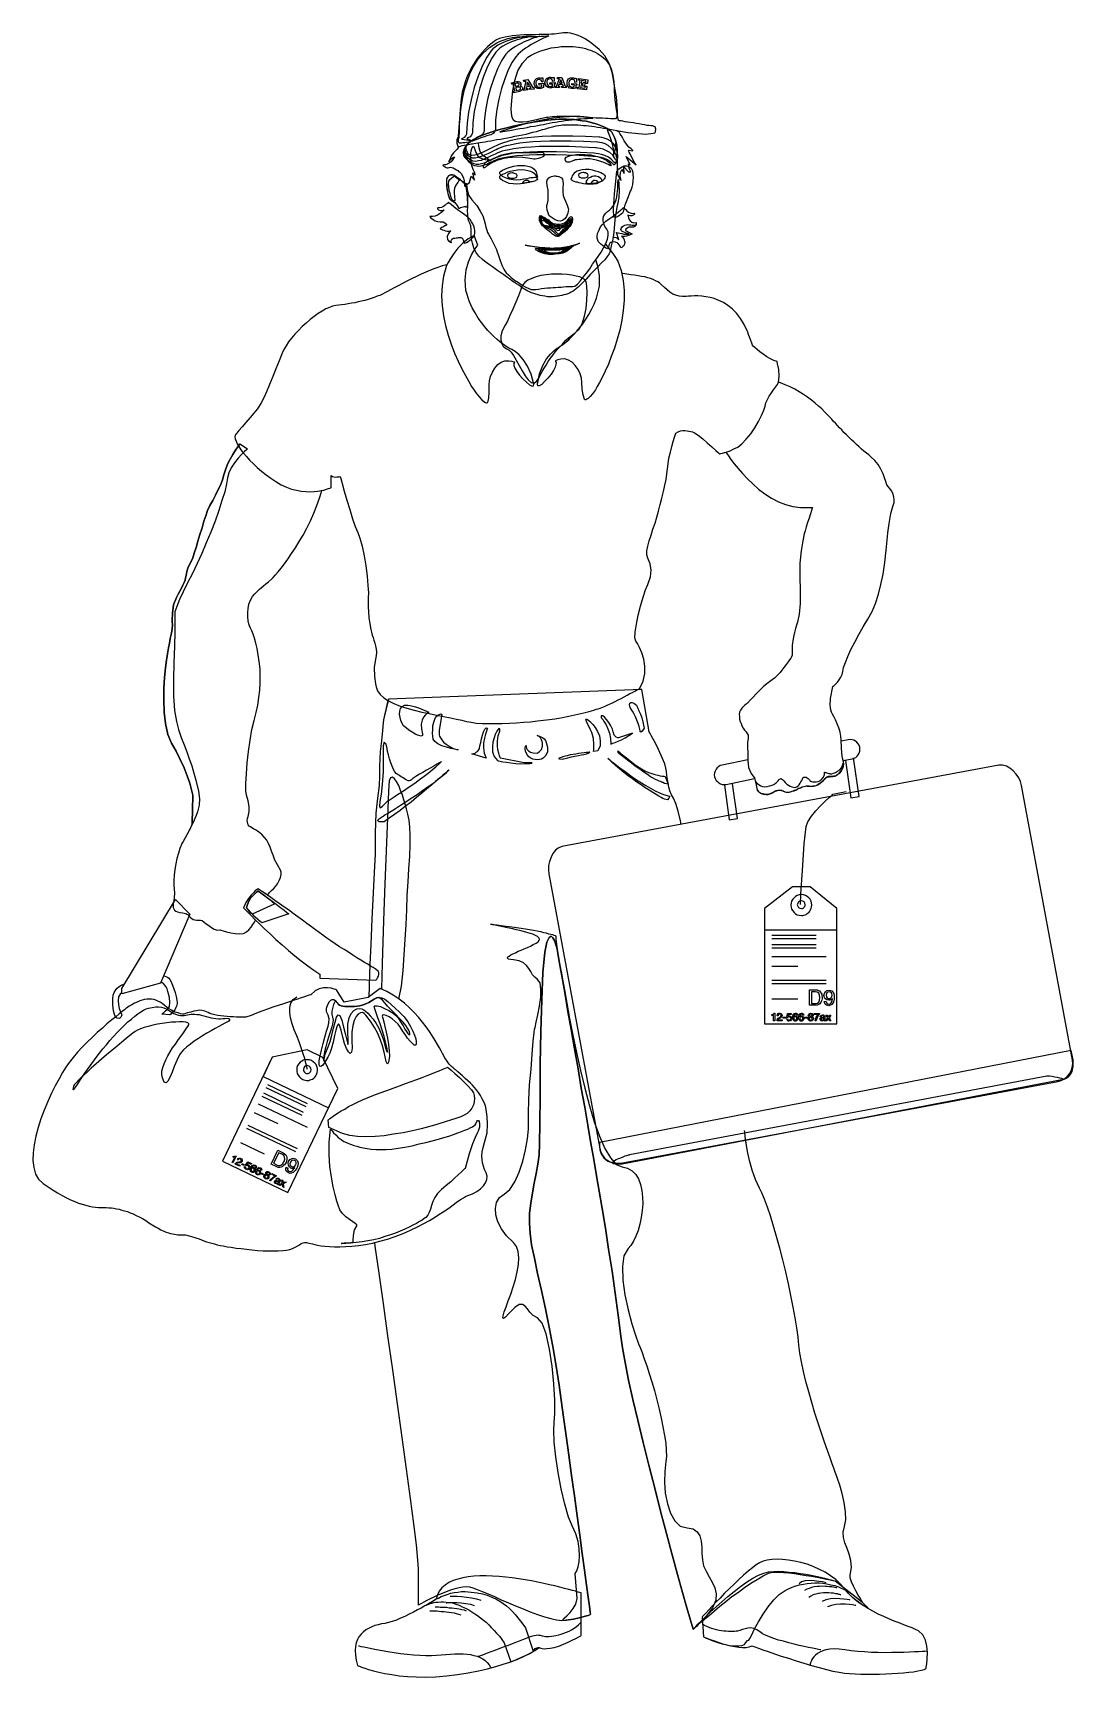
# Model space of a CAD drawing. Extents: x 331 to 443, y 88 to 267.
import ezdxf

# ---------------------------------------------------------------- set-up
doc = ezdxf.new("R2010")
doc.units = 0
doc.header["$LTSCALE"] = 25
for name, color, linetype in [('1', 7, 'CONTINUOUS'), ('2', 7, 'CONTINUOUS'), ('3', 7, 'CONTINUOUS'), ('4', 7, 'CONTINUOUS'), ('5', 7, 'CONTINUOUS'), ('6', 7, 'CONTINUOUS'), ('7', 7, 'CONTINUOUS')]:
    doc.layers.add(name, color=color, linetype=linetype)

msp = doc.modelspace()

# ---------------------------------------------------------------- linework, layer by layer
at = {"layer": '1', "linetype": 'CONTINUOUS'}
for points in [[(377.3, 253.44), (377.32, 253.42), (377.36, 253.36), (377.45, 253.25), (377.55, 253.13), (377.68, 252.98), (377.84, 252.81), (378.03, 252.67), (378.24, 252.5), (378.47, 252.37), (378.73, 252.33), (378.98, 252.31), (379.23, 252.35), (379.53, 252.44), (379.82, 252.54), (380.11, 252.69), (380.45, 252.83), (380.64, 252.92), (380.83, 253), (381.06, 253.11), (381.35, 253.19), (381.69, 253.25), (382.07, 253.34), (382.53, 253.4), (383.08, 253.46), (383.71, 253.51), (384.44, 253.55), (385.26, 253.57), (386.21, 253.57), (387.28, 253.57), (388.5, 253.53), (389.84, 253.49), (391.33, 253.4), (391.4, 253.4), (391.59, 253.38), (391.86, 253.36), (392.2, 253.3), (392.57, 253.19), (392.93, 253.02), (393.29, 252.79), (393.58, 252.5), (393.67, 252.5), (393.83, 252.62), (393.98, 253.07), (394, 253.99), (393.94, 254.56), (393.83, 255.02), (393.71, 255.42), (393.56, 255.73), (393.39, 255.99), (393.23, 256.18), (393.06, 256.3), (392.89, 256.41), (392.53, 256.58), (392.17, 256.72), (391.8, 256.87), (391.4, 256.97), (391, 257.08), (390.6, 257.18), (390.18, 257.25), (389.76, 257.31), (389.34, 257.37), (388.92, 257.39), (388.48, 257.42), (388.06, 257.42), (387.64, 257.42), (387.24, 257.39), (386.82, 257.35), (386.42, 257.31), (385.64, 257.21), (384.86, 257.08), (384.11, 256.95), (383.39, 256.81), (382.68, 256.66), (382.01, 256.49), (381.35, 256.32), (380.74, 256.16), (380.18, 255.97), (379.65, 255.8), (379.17, 255.59), (378.75, 255.4), (378.37, 255.19), (378.05, 254.98), (377.82, 254.77), (377.63, 254.56), (377.55, 254.45), (377.38, 254.2), (377.26, 253.84), (377.3, 253.44)], [(377.36, 253.51), (377.32, 253.89), (377.42, 254.22), (377.57, 254.47), (377.63, 254.56), (377.82, 254.77), (378.05, 254.98), (378.37, 255.19), (378.75, 255.4), (379.17, 255.59), (379.65, 255.8), (380.18, 255.97), (380.74, 256.16), (381.35, 256.32), (382.01, 256.49), (382.68, 256.66), (383.39, 256.81), (384.11, 256.95), (384.86, 257.08), (385.64, 257.21), (386.42, 257.31), (386.82, 257.35), (387.24, 257.39), (387.64, 257.42), (388.06, 257.42), (388.48, 257.42), (388.92, 257.39), (389.34, 257.37), (389.76, 257.31), (390.18, 257.25), (390.6, 257.18), (391, 257.08), (391.4, 256.97), (391.8, 256.87), (392.17, 256.72), (392.53, 256.58), (392.89, 256.41), (393.06, 256.3), (393.23, 256.18), (393.39, 255.99), (393.56, 255.73), (393.71, 255.42), (393.83, 255.02), (393.94, 254.56), (394, 253.99), (394, 253.11), (393.88, 252.73), (393.73, 252.69), (393.65, 252.71), (393.37, 253.04), (393.04, 253.28), (392.66, 253.46), (392.3, 253.59), (391.96, 253.65), (391.69, 253.7), (391.5, 253.72), (391.44, 253.72), (389.95, 253.78), (388.58, 253.84), (387.38, 253.86), (386.29, 253.86), (385.35, 253.86), (384.51, 253.82), (383.77, 253.78), (383.14, 253.74), (382.59, 253.67), (382.13, 253.59), (381.73, 253.51), (381.4, 253.42), (381.12, 253.34), (380.87, 253.25), (380.68, 253.15), (380.49, 253.07), (380.16, 252.9), (379.84, 252.77), (379.55, 252.65), (379.25, 252.56), (378.96, 252.5), (378.71, 252.5), (378.45, 252.56), (378.2, 252.67), (378.01, 252.81), (377.82, 252.94), (377.68, 253.09), (377.57, 253.21), (377.49, 253.34), (377.4, 253.42), (377.38, 253.49), (377.36, 253.51)], [(377.47, 253.61), (377.4, 253.99), (377.47, 254.28), (377.57, 254.47), (377.63, 254.56), (377.82, 254.77), (378.05, 254.98), (378.37, 255.19), (378.75, 255.4), (379.17, 255.59), (379.65, 255.8), (380.18, 255.97), (380.74, 256.16), (381.35, 256.32), (382.01, 256.49), (382.68, 256.66), (383.39, 256.81), (384.11, 256.95), (384.86, 257.08), (385.64, 257.21), (386.42, 257.31), (386.82, 257.35), (387.24, 257.39), (387.64, 257.42), (388.06, 257.42), (388.48, 257.42), (388.92, 257.39), (389.34, 257.37), (389.76, 257.31), (390.18, 257.25), (390.6, 257.18), (391, 257.08), (391.4, 256.97), (391.8, 256.87), (392.17, 256.72), (392.53, 256.58), (392.89, 256.41), (393.06, 256.3), (393.23, 256.18), (393.39, 255.99), (393.56, 255.73), (393.71, 255.42), (393.83, 255.02), (393.94, 254.56), (394, 253.99), (394.02, 253.17), (393.92, 252.94), (393.81, 253.02), (393.75, 253.11), (393.5, 253.49), (393.18, 253.78), (392.83, 253.99), (392.47, 254.14), (392.15, 254.22), (391.88, 254.28), (391.69, 254.31), (391.63, 254.31), (390.14, 254.37), (388.77, 254.43), (387.57, 254.45), (386.48, 254.45), (385.51, 254.43), (384.67, 254.39), (383.92, 254.33), (383.29, 254.26), (382.72, 254.18), (382.24, 254.1), (381.84, 254.01), (381.48, 253.93), (381.19, 253.82), (380.95, 253.72), (380.74, 253.63), (380.56, 253.55), (380.22, 253.38), (379.88, 253.21), (379.55, 253.07), (379.23, 252.94), (378.92, 252.88), (378.62, 252.83), (378.35, 252.86), (378.1, 252.96), (377.95, 253.07), (377.8, 253.17), (377.7, 253.3), (377.61, 253.38), (377.55, 253.49), (377.51, 253.55), (377.47, 253.59), (377.47, 253.61)], [(377.57, 253.72), (377.49, 254.07), (377.53, 254.33), (377.59, 254.49), (377.63, 254.56), (377.82, 254.77), (378.05, 254.98), (378.37, 255.19), (378.75, 255.4), (379.17, 255.59), (379.65, 255.8), (380.18, 255.97), (380.74, 256.16), (381.35, 256.32), (382.01, 256.49), (382.68, 256.66), (383.39, 256.81), (384.11, 256.95), (384.86, 257.08), (385.64, 257.21), (386.42, 257.31), (386.82, 257.35), (387.24, 257.39), (387.64, 257.42), (388.06, 257.42), (388.48, 257.42), (388.92, 257.39), (389.34, 257.37), (389.76, 257.31), (390.18, 257.25), (390.6, 257.18), (391, 257.08), (391.4, 256.97), (391.8, 256.87), (392.17, 256.72), (392.53, 256.58), (392.89, 256.41), (393.06, 256.3), (393.23, 256.18), (393.39, 255.99), (393.56, 255.73), (393.71, 255.42), (393.83, 255.02), (393.94, 254.56), (394, 253.99), (394.02, 253.23), (393.98, 253.13), (393.9, 253.36), (393.86, 253.51), (393.65, 253.95), (393.35, 254.28), (393.02, 254.54), (392.68, 254.73), (392.36, 254.83), (392.09, 254.89), (391.9, 254.92), (391.84, 254.92), (390.33, 254.98), (388.98, 255.02), (387.76, 255.04), (386.67, 255.02), (385.68, 255), (384.82, 254.94), (384.09, 254.87), (383.41, 254.79), (382.85, 254.71), (382.36, 254.6), (381.94, 254.52), (381.58, 254.41), (381.29, 254.31), (381.04, 254.2), (380.83, 254.1), (380.64, 254.01), (380.3, 253.84), (379.95, 253.65), (379.59, 253.49), (379.23, 253.36), (378.89, 253.25), (378.58, 253.19), (378.29, 253.19), (378.01, 253.28), (377.8, 253.42), (377.68, 253.57), (377.59, 253.67), (377.57, 253.72)], [(377.68, 253.82), (377.68, 253.8), (377.72, 253.74), (377.78, 253.65), (377.91, 253.57), (378.18, 253.51), (378.52, 253.53), (378.85, 253.61), (379.23, 253.76), (379.61, 253.93), (379.99, 254.12), (380.35, 254.31), (380.7, 254.47), (380.89, 254.56), (381.1, 254.66), (381.35, 254.77), (381.67, 254.89), (382.03, 255), (382.47, 255.13), (382.97, 255.23), (383.56, 255.34), (384.23, 255.42), (384.99, 255.5), (385.85, 255.55), (386.84, 255.59), (387.93, 255.61), (389.17, 255.61), (390.54, 255.57), (392.03, 255.5), (392.09, 255.5), (392.28, 255.46), (392.53, 255.4), (392.85, 255.27), (393.18, 255.08), (393.5, 254.79), (393.77, 254.41), (393.96, 253.91), (393.98, 253.7), (394.02, 253.34), (394.04, 253.28), (394, 253.99), (393.94, 254.56), (393.83, 255.02), (393.71, 255.42), (393.56, 255.73), (393.39, 255.99), (393.23, 256.18), (393.06, 256.3), (392.89, 256.41), (392.53, 256.58), (392.17, 256.72), (391.8, 256.87), (391.4, 256.97), (391, 257.08), (390.6, 257.18), (390.18, 257.25), (389.76, 257.31), (389.34, 257.37), (388.92, 257.39), (388.48, 257.42), (388.06, 257.42), (387.64, 257.42), (387.24, 257.39), (386.82, 257.35), (386.42, 257.31), (385.64, 257.21), (384.86, 257.08), (384.11, 256.95), (383.39, 256.81), (382.68, 256.66), (382.01, 256.49), (381.35, 256.32), (380.74, 256.16), (380.18, 255.97), (379.65, 255.8), (379.17, 255.59), (378.75, 255.4), (378.37, 255.19), (378.05, 254.98), (377.82, 254.77), (377.63, 254.56), (377.61, 254.52), (377.57, 254.39), (377.57, 254.16), (377.68, 253.82)], [(379.63, 252.18), (379.65, 252.2), (379.71, 252.25), (379.82, 252.33), (379.97, 252.44), (380.16, 252.56), (380.39, 252.69), (380.66, 252.81), (380.95, 252.96), (381.31, 253.07), (381.71, 253.17), (382.15, 253.25), (382.61, 253.3), (383.14, 253.32), (383.69, 253.3), (384.3, 253.21), (384.93, 253.09), (384.97, 253.09), (385.09, 253.11), (385.26, 253.15), (385.47, 253.19), (385.68, 253.25), (385.87, 253.32), (386.02, 253.4), (386.1, 253.51), (386.08, 253.57), (386.04, 253.65), (385.98, 253.72), (385.96, 253.74), (385.75, 253.8), (385.72, 253.8), (385.68, 253.8), (385.62, 253.78), (385.49, 253.78), (385.33, 253.76), (385.12, 253.76), (384.84, 253.76), (384.51, 253.76), (384.13, 253.76), (383.73, 253.76), (383.31, 253.76), (382.89, 253.74), (382.49, 253.72), (382.11, 253.65), (381.75, 253.59), (381.44, 253.49), (381.14, 253.38), (380.85, 253.25), (380.56, 253.13), (380.26, 253), (380.01, 252.88), (379.8, 252.75), (379.63, 252.62), (379.53, 252.5), (379.44, 252.29), (379.42, 252.18), (379.48, 252.16), (379.63, 252.18)], [(381.35, 251.76), (381.4, 251.78), (381.54, 251.87), (381.77, 251.97), (382.05, 252.08), (382.38, 252.2), (382.76, 252.31), (383.16, 252.37), (383.58, 252.39), (383.96, 252.37), (384.3, 252.31), (384.57, 252.23), (384.78, 252.12), (384.97, 251.99), (385.09, 251.85), (385.18, 251.7), (385.22, 251.55), (385.33, 251.11), (385.3, 251.11), (385.26, 251.11), (385.2, 251.09), (385.09, 251.09), (384.99, 251.07), (384.86, 251.05), (384.74, 251.05), (384.61, 251.03), (384.42, 250.99), (384.17, 250.94), (383.85, 250.88), (383.48, 250.84), (383.08, 250.8), (382.68, 250.82), (382.26, 250.88), (381.86, 251.03), (381.54, 251.2), (381.35, 251.36), (381.25, 251.49), (381.23, 251.6), (381.25, 251.66), (381.29, 251.72), (381.33, 251.74), (381.35, 251.76)], [(388.54, 252.73), (388.5, 252.79), (388.39, 252.94), (388.35, 253.11), (388.43, 253.28), (388.54, 253.34), (388.71, 253.4), (388.9, 253.46), (389.13, 253.51), (389.34, 253.55), (389.57, 253.57), (389.8, 253.59), (389.99, 253.59), (390.2, 253.59), (390.47, 253.57), (390.79, 253.55), (391.14, 253.53), (391.5, 253.44), (391.86, 253.36), (392.24, 253.23), (392.57, 253.07), (392.6, 253.04), (392.66, 253.02), (392.74, 252.98), (392.85, 252.9), (392.97, 252.83), (393.08, 252.73), (393.18, 252.65), (393.27, 252.54), (393.33, 252.39), (393.29, 252.35), (393.18, 252.39), (393.06, 252.48), (392.93, 252.54), (392.72, 252.65), (392.43, 252.75), (392.09, 252.86), (391.73, 252.96), (391.38, 253.04), (391.06, 253.11), (390.77, 253.11), (390.51, 253.09), (390.26, 253.07), (390.03, 253.04), (389.82, 253.04), (389.61, 253), (389.44, 252.98), (389.3, 252.94), (389.17, 252.9), (389.09, 252.86), (388.98, 252.81), (388.9, 252.79), (388.81, 252.75), (388.73, 252.75), (388.67, 252.73), (388.6, 252.73), (388.54, 252.73)], [(377.51, 250.38), (377.47, 250.42), (377.34, 250.5), (377.15, 250.65), (376.96, 250.82), (376.73, 250.99), (376.54, 251.13), (376.37, 251.26), (376.27, 251.32), (376.18, 251.34), (376.08, 251.36), (375.93, 251.36), (375.81, 251.34), (375.66, 251.26), (375.55, 251.13), (375.47, 250.94), (375.45, 250.67), (375.49, 250), (375.6, 249.33), (375.79, 248.78), (376.06, 248.53), (376.23, 248.46), (376.37, 248.36), (376.48, 248.23), (376.58, 248.09), (376.67, 247.94), (376.73, 247.83), (376.75, 247.75), (376.77, 247.71), (376.79, 247.73), (376.88, 247.75), (376.98, 247.81), (377.11, 247.85), (377.26, 247.9), (377.4, 247.92), (377.53, 247.92), (377.63, 247.88), (377.66, 247.9), (377.72, 247.98), (377.76, 248.13), (377.78, 248.4), (377.76, 248.88), (377.72, 249.54), (377.61, 250.1), (377.51, 250.38)], [(376.9, 250.78), (376.86, 250.75), (376.77, 250.67), (376.67, 250.52), (376.54, 250.36), (376.42, 250.17), (376.31, 249.93), (376.27, 249.68), (376.27, 249.43), (376.33, 248.97), (376.35, 248.63), (376.29, 248.49), (376.14, 248.57), (376.04, 248.74), (375.93, 249.01), (375.85, 249.33), (375.76, 249.68), (375.7, 250.06), (375.68, 250.4), (375.72, 250.67), (375.83, 250.86), (376.06, 251.09), (376.21, 251.2), (376.31, 251.22), (376.44, 251.15), (376.58, 251.05), (376.73, 250.92), (376.86, 250.82), (376.9, 250.78)], [(394.13, 250.86), (394.17, 250.31), (394.19, 249.62), (394.15, 248.91), (394.04, 248.32), (393.94, 247.85), (393.86, 247.39), (393.77, 246.8), (393.71, 246.03), (393.62, 245.14), (393.5, 244.37), (393.35, 243.67), (393.23, 243.06), (393.12, 242.77), (392.91, 242.48), (392.64, 242.14), (392.3, 241.8), (391.92, 241.4), (391.5, 240.98), (391.06, 240.54), (390.6, 240.04), (390.37, 239.79), (390.16, 239.55), (389.95, 239.37), (389.76, 239.18), (389.57, 239.01), (389.38, 238.86), (389.19, 238.74), (389, 238.63), (388.81, 238.53), (388.62, 238.44), (388.41, 238.38), (388.2, 238.32), (387.99, 238.27), (387.76, 238.21), (387.51, 238.19), (387.24, 238.15), (386.96, 238.13), (386.69, 238.13), (386.42, 238.13), (386.14, 238.17), (385.89, 238.21), (385.64, 238.25), (385.39, 238.32), (385.16, 238.4), (384.93, 238.46), (384.69, 238.55), (384.48, 238.65), (384.3, 238.74), (384.11, 238.84), (383.94, 238.95), (383.77, 239.03), (383.62, 239.13), (383.48, 239.24), (383.29, 239.37), (383.06, 239.51), (382.82, 239.68), (382.55, 239.87), (382.28, 240.06), (381.98, 240.27), (381.67, 240.5), (381.35, 240.71), (381.04, 240.94), (380.74, 241.15), (380.43, 241.38), (380.13, 241.59), (379.86, 241.78), (379.59, 241.99), (379.36, 242.16), (378.96, 242.54), (378.64, 242.98), (378.41, 243.44), (378.26, 243.93), (378.18, 244.39), (378.14, 244.81), (378.12, 245.16), (378.12, 245.44), (378.08, 245.84), (377.99, 246.11), (377.91, 246.28), (377.87, 246.34), (377.82, 246.55), (377.76, 247.01), (377.72, 247.52), (377.76, 247.83), (377.78, 248.27), (377.72, 249.07), (377.61, 249.87), (377.55, 250.29), (377.55, 250.4), (377.57, 250.44), (377.61, 250.42), (377.63, 250.33), (377.66, 250.02), (377.72, 249.6), (377.87, 249.14), (378.2, 248.65), (378.73, 248.02), (379.1, 247.43), (379.38, 246.93), (379.55, 246.45), (379.65, 246.05), (379.74, 245.69), (379.82, 245.37), (379.92, 245.12), (380.03, 244.93), (380.16, 244.68), (380.3, 244.41), (380.45, 244.14), (380.6, 243.84), (380.74, 243.55), (380.87, 243.27), (380.95, 243.02), (381.06, 242.71), (381.16, 242.37), (381.27, 242.06), (381.4, 241.76), (381.5, 241.47), (381.63, 241.19), (381.77, 240.94), (381.94, 240.73), (382.17, 240.5), (382.47, 240.23), (382.85, 239.93), (383.27, 239.66), (383.66, 239.39), (384.06, 239.16), (384.4, 239.01), (384.65, 238.92), (384.88, 238.9), (385.14, 238.92), (385.45, 238.95), (385.77, 239.01), (386.08, 239.05), (386.42, 239.09), (386.73, 239.11), (387.03, 239.13), (387.3, 239.13), (387.59, 239.16), (387.89, 239.18), (388.16, 239.2), (388.46, 239.22), (388.71, 239.22), (388.96, 239.22), (389.17, 239.22), (389.4, 239.28), (389.67, 239.49), (389.97, 239.83), (390.3, 240.25), (390.64, 240.69), (391, 241.17), (391.31, 241.66), (391.63, 242.08), (391.92, 242.5), (392.24, 242.96), (392.51, 243.42), (392.74, 243.9), (392.93, 244.37), (393.02, 244.79), (392.99, 245.16), (392.85, 245.48), (392.66, 245.77), (392.53, 246.05), (392.47, 246.32), (392.47, 246.57), (392.51, 246.83), (392.6, 247.04), (392.74, 247.22), (392.93, 247.37), (393.14, 247.52), (393.33, 247.71), (393.5, 247.92), (393.67, 248.15), (393.77, 248.4), (393.88, 248.67), (393.96, 248.97), (394, 249.3), (394.04, 249.87), (394.07, 250.44), (394.11, 250.84), (394.13, 250.86)], [(387.26, 251.26), (387.36, 251.24), (387.51, 251.22), (387.66, 251.18), (387.8, 251.11), (387.93, 251.03), (388.04, 250.88), (388.1, 250.69), (388.12, 250.44), (388.1, 249.91), (388.08, 249.47), (388.12, 249.12), (388.22, 248.82), (388.39, 248.49), (388.56, 248.06), (388.69, 247.62), (388.64, 247.22), (388.48, 246.83), (388.29, 246.57), (388.06, 246.41), (387.8, 246.34), (387.53, 246.38), (387.24, 246.49), (386.92, 246.68), (386.61, 246.91), (386.56, 246.99), (386.48, 247.25), (386.4, 247.54), (386.35, 247.88), (386.35, 248.06), (386.38, 248.15), (386.42, 248.27), (386.48, 248.63), (386.5, 249.18), (386.48, 249.7), (386.4, 250.21), (386.35, 250.61), (386.38, 250.78), (386.44, 250.9), (386.56, 251.03), (386.69, 251.13), (386.84, 251.2), (387.01, 251.24), (387.13, 251.26), (387.26, 251.26)], [(386.65, 246.34), (386.8, 246.24), (386.92, 246.15), (387.05, 246.09), (387.15, 246.05), (387.28, 246.03), (387.4, 246.01), (387.53, 246.01), (387.66, 246.01), (387.8, 246.01), (387.95, 246.05), (388.1, 246.09), (388.27, 246.15), (388.41, 246.26), (388.54, 246.36), (388.67, 246.51), (388.79, 246.68), (388.96, 246.83), (389.09, 246.78), (389.15, 246.55), (389.11, 246.24), (389, 245.98), (388.85, 245.77), (388.67, 245.56), (388.48, 245.37), (388.29, 245.19), (388.08, 245.04), (387.89, 244.87), (387.7, 244.72), (387.57, 244.66), (387.43, 244.68), (387.3, 244.72), (387.15, 244.81), (386.98, 244.93), (386.82, 245.08), (386.63, 245.23), (386.4, 245.4), (386.21, 245.54), (386.04, 245.67), (385.89, 245.82), (385.79, 245.94), (385.68, 246.09), (385.62, 246.22), (385.56, 246.36), (385.54, 246.51), (385.54, 246.76), (385.58, 246.93), (385.68, 246.95), (385.87, 246.83), (385.89, 246.83), (385.93, 246.8), (386.02, 246.76), (386.12, 246.72), (386.25, 246.64), (386.38, 246.55), (386.52, 246.47), (386.65, 246.34)], [(386.63, 246.24), (386.77, 246.13), (386.9, 246.03), (387.03, 245.96), (387.15, 245.92), (387.26, 245.88), (387.38, 245.88), (387.51, 245.86), (387.66, 245.86), (387.8, 245.86), (387.95, 245.9), (388.12, 245.94), (388.29, 246.01), (388.43, 246.11), (388.6, 246.22), (388.73, 246.36), (388.85, 246.53), (388.96, 246.64), (389.04, 246.59), (389.04, 246.43), (388.98, 246.17), (388.88, 245.94), (388.75, 245.75), (388.58, 245.61), (388.41, 245.46), (388.25, 245.33), (388.08, 245.21), (387.89, 245.06), (387.72, 244.87), (387.61, 244.79), (387.51, 244.79), (387.4, 244.85), (387.28, 244.95), (387.15, 245.1), (386.98, 245.25), (386.77, 245.4), (386.5, 245.52), (386.29, 245.63), (386.12, 245.73), (385.98, 245.84), (385.87, 245.94), (385.79, 246.05), (385.72, 246.17), (385.68, 246.3), (385.66, 246.45), (385.64, 246.7), (385.66, 246.83), (385.75, 246.83), (385.91, 246.72), (385.93, 246.72), (385.98, 246.7), (386.04, 246.66), (386.14, 246.59), (386.25, 246.53), (386.38, 246.45), (386.5, 246.34), (386.63, 246.24)], [(385.96, 246.59), (385.98, 246.59), (386, 246.57), (386.06, 246.53), (386.14, 246.47), (386.25, 246.41), (386.35, 246.32), (386.48, 246.22), (386.61, 246.11), (386.75, 246.01), (386.88, 245.9), (387.01, 245.84), (387.13, 245.8), (387.26, 245.75), (387.38, 245.75), (387.51, 245.73), (387.64, 245.73), (387.78, 245.73), (387.95, 245.77), (388.14, 245.82), (388.31, 245.88), (388.48, 245.96), (388.64, 246.07), (388.79, 246.22), (388.92, 246.38), (388.98, 246.47), (389, 246.43), (388.96, 246.3), (388.88, 246.11), (388.77, 245.9), (388.64, 245.75), (388.5, 245.65), (388.37, 245.56), (388.2, 245.48), (388.06, 245.37), (387.89, 245.21), (387.72, 245), (387.64, 244.91), (387.57, 244.91), (387.49, 244.98), (387.4, 245.1), (387.3, 245.25), (387.13, 245.4), (386.9, 245.54), (386.61, 245.65), (386.38, 245.71), (386.19, 245.77), (386.06, 245.86), (385.96, 245.92), (385.89, 246.03), (385.83, 246.13), (385.81, 246.24), (385.79, 246.38), (385.75, 246.64), (385.75, 246.74), (385.79, 246.72), (385.96, 246.59)], [(385.96, 246.43), (385.98, 246.43), (386, 246.41), (386.06, 246.36), (386.14, 246.32), (386.25, 246.24), (386.35, 246.15), (386.48, 246.07), (386.61, 245.94), (386.75, 245.84), (386.88, 245.73), (387.01, 245.67), (387.13, 245.63), (387.26, 245.59), (387.38, 245.59), (387.51, 245.56), (387.64, 245.56), (387.78, 245.56), (387.95, 245.61), (388.1, 245.65), (388.27, 245.71), (388.43, 245.8), (388.58, 245.92), (388.71, 246.07), (388.83, 246.24), (388.9, 246.3), (388.92, 246.26), (388.9, 246.13), (388.79, 245.94), (388.67, 245.82), (388.56, 245.75), (388.41, 245.71), (388.29, 245.69), (388.14, 245.67), (387.99, 245.63), (387.85, 245.54), (387.72, 245.42), (387.64, 245.33), (387.55, 245.29), (387.51, 245.31), (387.43, 245.37), (387.34, 245.46), (387.2, 245.54), (386.98, 245.65), (386.69, 245.73), (386.46, 245.8), (386.27, 245.82), (386.1, 245.86), (386, 245.9), (385.91, 245.94), (385.85, 246.01), (385.81, 246.11), (385.79, 246.24), (385.83, 246.41), (385.91, 246.43), (386, 246.41), (385.96, 246.43)], [(389.9, 243.93), (389.69, 243.84), (389.46, 243.74), (389.19, 243.65), (388.9, 243.55), (388.58, 243.46), (388.22, 243.4), (387.87, 243.34), (387.47, 243.32), (387.26, 243.32), (387.03, 243.32), (386.8, 243.32), (386.56, 243.34), (386.31, 243.34), (386.08, 243.38), (385.85, 243.4), (385.62, 243.44), (385.39, 243.46), (385.16, 243.51), (384.95, 243.55), (384.74, 243.59), (384.53, 243.63), (384.34, 243.65), (384.17, 243.69), (384, 243.74), (384.02, 243.74), (384.11, 243.72), (384.21, 243.69), (384.38, 243.67), (384.57, 243.65), (384.78, 243.61), (385.03, 243.59), (385.28, 243.55), (385.56, 243.51), (385.83, 243.48), (386.12, 243.46), (386.4, 243.44), (386.67, 243.42), (386.94, 243.4), (387.17, 243.42), (387.4, 243.42), (387.91, 243.46), (388.39, 243.55), (388.81, 243.63), (389.19, 243.72), (389.48, 243.8), (389.72, 243.86), (389.86, 243.9), (389.9, 243.93)], [(388.77, 243.25), (388.6, 243.13), (388.41, 243.02), (388.25, 242.94), (388.08, 242.87), (387.89, 242.83), (387.7, 242.79), (387.49, 242.77), (387.26, 242.75), (387.03, 242.73), (386.77, 242.73), (386.54, 242.73), (386.33, 242.75), (386.12, 242.79), (385.91, 242.85), (385.7, 242.92), (385.51, 243), (385.22, 243.17), (385.12, 243.32), (385.16, 243.4), (385.33, 243.38), (385.39, 243.38), (385.56, 243.36), (385.83, 243.36), (386.12, 243.34), (386.46, 243.34), (386.8, 243.32), (387.09, 243.32), (387.34, 243.32), (387.57, 243.34), (387.8, 243.36), (388.06, 243.4), (388.29, 243.44), (388.52, 243.48), (388.75, 243.55), (388.94, 243.59), (389.09, 243.65), (389.19, 243.69), (389.25, 243.69), (389.27, 243.69), (389.25, 243.65), (389.17, 243.59), (389.06, 243.51), (388.94, 243.4), (388.77, 243.25)], [(388.58, 243.23), (388.43, 243.13), (388.29, 243.02), (388.12, 242.96), (387.97, 242.9), (387.83, 242.85), (387.64, 242.81), (387.47, 242.79), (387.26, 242.77), (387.05, 242.75), (386.86, 242.75), (386.67, 242.77), (386.48, 242.79), (386.29, 242.81), (386.1, 242.85), (385.93, 242.92), (385.77, 243), (385.51, 243.17), (385.43, 243.27), (385.49, 243.34), (385.66, 243.32), (385.72, 243.32), (385.85, 243.32), (386.08, 243.3), (386.33, 243.3), (386.61, 243.27), (386.88, 243.27), (387.13, 243.27), (387.34, 243.27), (387.53, 243.3), (387.74, 243.32), (387.95, 243.34), (388.16, 243.38), (388.35, 243.42), (388.54, 243.46), (388.71, 243.51), (388.83, 243.55), (388.98, 243.59), (388.98, 243.55), (388.83, 243.44), (388.58, 243.23)], [(388.39, 243.19), (388.27, 243.11), (388.14, 243.02), (388.01, 242.96), (387.87, 242.92), (387.74, 242.9), (387.59, 242.85), (387.45, 242.83), (387.28, 242.81), (387.11, 242.79), (386.94, 242.79), (386.77, 242.81), (386.61, 242.81), (386.44, 242.85), (386.29, 242.9), (386.14, 242.94), (386, 243), (385.81, 243.13), (385.77, 243.23), (385.83, 243.27), (385.98, 243.25), (386.02, 243.25), (386.12, 243.25), (386.31, 243.25), (386.5, 243.25), (386.73, 243.25), (386.96, 243.25), (387.17, 243.25), (387.34, 243.25), (387.49, 243.25), (387.68, 243.27), (387.85, 243.3), (388.01, 243.32), (388.18, 243.34), (388.33, 243.38), (388.48, 243.4), (388.58, 243.44), (388.71, 243.48), (388.73, 243.46), (388.6, 243.36), (388.39, 243.19)], [(386.31, 243.21), (386.33, 243.21), (386.44, 243.21), (386.56, 243.21), (386.71, 243.21), (386.88, 243.21), (387.05, 243.21), (387.22, 243.21), (387.34, 243.21), (387.47, 243.21), (387.61, 243.23), (387.76, 243.23), (387.89, 243.25), (388.04, 243.27), (388.16, 243.3), (388.27, 243.32), (388.35, 243.34), (388.46, 243.38), (388.46, 243.38), (388.37, 243.3), (388.2, 243.17), (388.1, 243.09), (387.99, 243.02), (387.89, 242.98), (387.78, 242.94), (387.68, 242.92), (387.55, 242.9), (387.43, 242.87), (387.3, 242.85), (387.15, 242.85), (387.01, 242.85), (386.88, 242.85), (386.75, 242.87), (386.61, 242.9), (386.48, 242.92), (386.38, 242.96), (386.25, 243.02), (386.1, 243.13), (386.1, 243.19), (386.17, 243.21), (386.31, 243.21)], [(383.71, 239.37), (383.64, 239.22), (383.5, 238.82), (383.27, 238.23), (382.97, 237.54), (382.66, 236.78), (382.34, 236.07), (382.07, 235.46), (381.82, 235.02), (381.5, 234.41), (381.37, 233.88), (381.37, 233.42), (381.48, 232.98), (381.56, 232.79), (381.67, 232.68), (381.84, 232.58), (382.01, 232.47), (382.24, 232.33), (382.47, 232.09), (382.74, 231.76), (383.03, 231.25), (383.35, 230.65), (383.66, 230.06), (384, 229.53), (384.32, 229.11), (384.63, 228.82), (384.93, 228.75), (385.24, 228.9), (385.51, 229.36), (385.66, 229.68), (385.85, 230.02), (386.04, 230.37), (386.27, 230.71), (386.5, 231.09), (386.75, 231.44), (387.03, 231.8), (387.3, 232.16), (387.57, 232.49), (387.87, 232.81), (388.14, 233.12), (388.41, 233.4), (388.69, 233.65), (388.96, 233.86), (389.21, 234.05), (389.44, 234.2), (389.86, 234.6), (390.2, 235.2), (390.43, 236), (390.6, 236.86), (390.7, 237.77), (390.72, 238.59), (390.68, 239.28), (390.6, 239.79), (390.47, 239.95), (390.24, 240.12), (389.93, 240.27), (389.53, 240.37), (389.06, 240.48), (388.56, 240.54), (387.99, 240.58), (387.43, 240.58), (386.84, 240.56), (386.27, 240.52), (385.7, 240.42), (385.2, 240.29), (384.72, 240.12), (384.3, 239.91), (383.96, 239.66), (383.71, 239.37)], [(408.14, 193.98), (408.1, 193.96), (408, 193.87), (407.85, 193.77), (407.7, 193.62), (407.53, 193.43), (407.39, 193.22), (407.28, 192.99), (407.24, 192.76), (407.26, 192.51), (407.28, 192.25), (407.35, 192), (407.43, 191.75), (407.53, 191.5), (407.66, 191.27), (407.81, 191.06), (407.98, 190.87), (408.19, 190.51), (408.21, 190.13), (408.14, 189.73), (408.14, 189.23), (408.16, 188.56), (408.16, 187.76), (408.25, 186.98), (408.54, 186.35), (408.73, 186.1), (408.88, 185.85), (408.96, 185.59), (409.05, 185.36), (409.09, 185.13), (409.13, 184.92), (409.15, 184.71), (409.22, 184.54), (409.3, 184.4), (409.47, 184.27), (409.66, 184.16), (409.89, 184.1), (410.14, 184.06), (410.37, 184.06), (410.58, 184.12), (410.77, 184.21), (410.92, 184.31), (411.09, 184.42), (411.25, 184.48), (411.44, 184.52), (411.61, 184.52), (411.8, 184.5), (411.97, 184.46), (412.16, 184.37), (412.35, 184.31), (412.56, 184.29), (412.77, 184.33), (412.98, 184.4), (413.19, 184.46), (413.38, 184.54), (413.54, 184.65), (413.71, 184.71), (413.86, 184.77), (413.99, 184.84), (414.11, 184.88), (414.26, 184.92), (414.41, 184.96), (414.57, 184.98), (414.78, 184.98), (415.04, 184.96), (415.31, 184.96), (415.58, 185.05), (415.83, 185.15), (416.04, 185.3), (416.23, 185.45), (416.38, 185.57), (416.47, 185.66), (416.51, 185.7), (416.59, 185.78), (416.65, 185.85), (416.74, 185.91), (416.8, 185.95), (416.91, 185.97), (417.03, 185.99), (417.2, 186.01), (417.41, 186.01), (417.66, 186.06), (417.89, 186.18), (418.1, 186.37), (418.29, 186.62), (418.44, 186.88), (418.55, 187.13), (418.59, 187.38), (418.57, 187.59), (418.46, 188.01), (418.38, 188.56), (418.34, 189.21), (418.31, 189.96), (418.27, 190.38), (418.19, 190.83), (418.04, 191.29), (417.87, 191.73), (417.68, 192.15), (417.52, 192.51), (417.37, 192.78), (417.24, 192.99), (417.14, 193.41), (417.12, 193.89), (417.14, 194.31), (417.16, 194.48), (417.41, 195.78), (417.45, 195.83), (417.56, 195.91), (417.73, 196.06), (417.92, 196.27), (418.1, 196.5), (418.27, 196.79), (418.42, 197.09), (418.48, 197.42), (418.57, 197.84), (418.76, 198.39), (419.03, 199.04), (419.37, 199.8), (419.79, 200.6), (420.23, 201.44), (420.71, 202.28), (421.19, 203.1), (421.66, 203.92), (422.03, 204.82), (422.35, 205.81), (422.62, 206.86), (422.85, 207.99), (423.04, 209.25), (423.19, 210.6), (423.32, 212.05), (423.38, 212.49), (423.53, 213.48), (423.71, 214.57), (423.9, 215.33), (423.99, 215.56), (424.05, 215.79), (424.07, 216.06), (424.03, 216.36), (423.95, 216.67), (423.8, 216.99), (423.57, 217.34), (423.25, 217.7), (423.23, 217.79), (423.15, 218.06), (423.02, 218.44), (422.85, 218.88), (422.6, 219.38), (422.31, 219.89), (421.95, 220.35), (421.53, 220.75), (421.3, 220.94), (421.05, 221.13), (420.77, 221.34), (420.52, 221.57), (420.25, 221.82), (419.97, 222.07), (419.7, 222.32), (419.43, 222.58), (419.16, 222.85), (418.88, 223.12), (418.61, 223.37), (418.38, 223.65), (418.13, 223.9), (417.89, 224.13), (417.68, 224.38), (417.49, 224.59), (417.28, 224.83), (417.05, 225.08), (416.8, 225.35), (416.51, 225.64), (416.19, 225.96), (415.83, 226.25), (415.48, 226.57), (415.08, 226.9), (414.66, 227.2), (414.22, 227.51), (413.75, 227.81), (413.27, 228.08), (412.77, 228.33), (412.24, 228.56), (411.72, 228.78), (411.5, 228.84)], [(347.52, 180.15), (347.65, 180.4), (347.75, 180.63), (347.82, 180.82), (347.84, 180.93), (347.84, 181.35), (347.86, 182.02), (347.88, 182.82), (347.92, 183.56), (347.9, 183.98), (347.77, 184.56), (347.59, 185.28), (347.29, 186.08), (346.96, 186.94), (346.54, 187.84), (346.09, 188.75), (345.61, 189.63), (345.21, 190.59), (344.94, 191.75), (344.79, 193.01), (344.75, 194.31), (344.77, 195.57), (344.83, 196.77), (344.94, 197.82), (345.04, 198.66), (345.15, 199.34), (345.25, 199.97), (345.36, 200.51), (345.46, 201), (345.55, 201.44), (345.63, 201.79), (345.67, 202.11), (345.69, 202.36), (345.67, 202.95), (345.69, 203.77), (345.8, 204.65), (346.12, 205.47), (346.33, 205.83), (346.51, 206.16), (346.68, 206.48), (346.83, 206.8), (346.96, 207.07), (347.06, 207.34), (347.12, 207.59), (347.17, 207.85), (347.25, 208.29), (347.38, 208.64), (347.52, 208.98), (347.75, 209.42), (347.9, 209.76), (348.07, 210.26), (348.26, 210.87), (348.47, 211.57), (348.68, 212.3), (348.91, 213.04), (349.12, 213.73), (349.31, 214.34), (349.52, 214.89), (349.77, 215.45), (350.07, 216), (350.36, 216.57), (350.63, 217.11), (350.91, 217.66), (351.12, 218.23), (351.28, 218.77), (351.45, 219.34), (351.68, 219.93), (351.98, 220.48), (352.27, 221), (352.54, 221.46), (352.78, 221.82), (352.94, 222.05), (353.01, 222.13), (353.83, 221.59), (353.74, 221.5), (353.51, 221.32), (353.2, 220.98), (352.82, 220.58), (352.44, 220.1), (352.08, 219.55), (351.83, 219), (351.68, 218.44), (351.58, 217.79), (351.37, 216.95), (351.07, 215.98), (350.72, 214.89), (350.32, 213.73), (349.86, 212.55), (349.37, 211.38), (348.89, 210.24), (348.38, 209.13), (347.86, 208.06), (347.33, 207.03), (346.87, 206.06), (346.45, 205.22), (346.16, 204.48), (345.97, 203.9), (345.95, 203.5), (345.97, 202.87), (345.95, 201.71), (345.91, 200.16), (345.84, 198.37), (345.82, 196.52), (345.82, 194.73), (345.93, 193.18), (346.12, 192), (346.37, 191.1), (346.66, 190.26), (346.96, 189.46), (347.25, 188.68), (347.52, 187.93), (347.8, 187.17), (348.03, 186.39), (348.24, 185.61), (348.51, 184.42), (348.64, 183.58), (348.59, 182.9), (348.41, 182.17), (348.28, 181.79), (348.13, 181.43), (347.99, 181.1), (347.84, 180.78), (347.71, 180.53), (347.61, 180.32), (347.54, 180.19), (347.52, 180.15)], [(405.8, 221.23), (405.85, 221.15), (406.06, 220.83), (406.34, 220.45), (406.69, 219.99), (407.11, 219.47), (407.58, 218.92), (408.12, 218.35), (408.71, 217.79), (409.34, 217.22), (410.01, 216.71), (410.73, 216.23), (411.49, 215.85), (412.26, 215.54), (413.06, 215.33), (413.88, 215.24), (415.2, 215.24), (415.16, 215.16), (415.08, 214.91), (414.97, 214.53), (414.83, 214.09), (414.66, 213.6), (414.51, 213.12), (414.39, 212.7), (414.3, 212.36), (414.13, 211.61), (413.97, 210.51), (413.82, 209.19), (413.8, 207.7), (413.84, 206.21), (413.84, 204.82), (413.75, 203.66), (413.57, 202.76), (413.54, 202.68), (413.46, 202.45), (413.36, 202.09), (413.25, 201.67), (413.12, 201.18), (413.04, 200.72), (412.98, 200.26), (412.98, 199.88), (413, 199.59), (413, 199.38), (412.98, 199.19), (412.93, 199.02), (412.83, 198.87), (412.7, 198.68), (412.54, 198.45), (412.33, 198.16), (412.09, 197.84), (411.88, 197.57), (411.67, 197.32), (411.49, 197.11), (411.28, 196.9), (411.07, 196.69), (410.81, 196.5), (410.52, 196.29), (410.22, 196.06), (409.91, 195.81), (409.62, 195.53), (409.34, 195.26), (409.05, 194.94), (408.75, 194.63), (408.44, 194.31), (408.14, 193.98)], [(409.05, 185.45), (409.07, 185.43), (409.13, 185.34), (409.26, 185.22), (409.41, 185.11), (409.57, 185.01), (409.78, 184.92), (410.01, 184.88), (410.27, 184.92), (410.52, 184.98), (410.71, 185.05), (410.88, 185.11), (411, 185.15), (411.11, 185.22), (411.19, 185.28), (411.3, 185.36), (411.38, 185.45), (411.46, 185.55), (411.55, 185.64), (411.61, 185.72), (411.7, 185.76), (411.76, 185.78), (411.84, 185.76), (411.95, 185.68), (412.07, 185.53), (412.22, 185.36), (412.39, 185.19), (412.58, 185.07), (412.77, 184.96), (412.96, 184.88), (413.12, 184.84), (413.27, 184.82), (413.4, 184.84), (413.5, 184.9), (413.63, 184.98), (413.73, 185.11), (413.86, 185.28), (413.94, 185.43), (414.05, 185.57), (414.09, 185.72), (414.13, 185.83), (414.18, 185.89), (414.26, 185.93), (414.36, 185.95), (414.49, 185.93), (414.62, 185.87), (414.74, 185.78), (414.87, 185.66), (414.95, 185.49), (414.99, 185.49), (415.08, 185.45), (415.23, 185.43), (415.39, 185.43), (415.58, 185.43), (415.79, 185.45), (415.98, 185.53), (416.15, 185.66), (416.38, 185.95), (416.49, 186.22), (416.51, 186.41), (416.51, 186.48), (416.53, 186.48), (416.57, 186.46), (416.65, 186.43), (416.74, 186.41), (416.84, 186.37), (416.97, 186.35), (417.07, 186.33), (417.16, 186.31), (417.28, 186.31), (417.47, 186.37), (417.68, 186.46), (417.92, 186.58), (418.15, 186.75), (418.34, 186.96), (418.46, 187.19), (418.52, 187.46), (418.52, 187.42), (418.55, 187.34), (418.52, 187.19), (418.5, 187), (418.42, 186.79), (418.29, 186.58), (418.1, 186.35), (417.83, 186.14), (417.81, 186.14), (417.77, 186.12), (417.71, 186.1), (417.6, 186.06), (417.49, 186.04), (417.37, 186.01), (417.26, 186.01), (417.14, 186.01), (417.01, 186.01), (416.91, 186.01), (416.82, 185.97), (416.74, 185.93), (416.65, 185.87), (416.57, 185.8), (416.51, 185.74), (416.42, 185.66), (416.34, 185.57), (416.23, 185.47), (416.09, 185.34), (415.96, 185.24), (415.81, 185.13), (415.67, 185.05), (415.54, 184.98), (415.44, 184.96), (415.33, 184.96), (415.23, 184.96), (415.1, 184.94), (414.97, 184.94), (414.87, 184.94), (414.74, 184.94), (414.66, 184.94), (414.57, 184.96), (414.49, 184.96), (414.39, 184.94), (414.24, 184.9), (414.07, 184.84), (413.88, 184.75), (413.69, 184.69), (413.52, 184.61), (413.36, 184.54), (413.21, 184.48), (413.04, 184.42), (412.89, 184.35), (412.75, 184.31), (412.58, 184.29), (412.41, 184.29), (412.22, 184.31), (412.03, 184.37), (412.03, 184.4), (412.01, 184.42), (411.95, 184.46), (411.86, 184.5), (411.72, 184.5), (411.53, 184.48), (411.25, 184.42), (410.9, 184.29), (410.88, 184.27), (410.81, 184.23), (410.73, 184.19), (410.6, 184.12), (410.46, 184.08), (410.27, 184.06), (410.06, 184.06), (409.83, 184.12), (409.8, 184.12), (409.74, 184.12), (409.64, 184.14), (409.53, 184.21), (409.43, 184.27), (409.32, 184.37), (409.22, 184.52), (409.17, 184.71), (409.11, 185.07), (409.09, 185.3), (409.05, 185.4), (409.05, 185.45)], [(365.19, 157.31), (365.22, 156.49), (365.13, 156.05), (365.01, 155.92), (364.82, 156.09), (364.61, 156.47), (364.38, 157.02), (364.19, 157.71), (364, 158.47), (363.85, 159.01), (363.72, 159.14), (363.58, 158.93), (363.45, 158.47), (363.3, 157.86), (363.16, 157.16), (362.97, 156.51), (362.78, 155.97), (362.57, 155.52), (362.36, 155.17), (362.17, 154.87), (362.02, 154.66), (361.87, 154.54), (361.75, 154.52), (361.66, 154.58), (361.62, 154.77), (361.64, 155.13), (361.73, 155.65), (361.87, 156.3), (362.06, 157.02), (362.25, 157.71), (362.44, 158.36), (362.59, 158.89), (362.69, 159.24), (362.72, 159.69), (362.59, 160.08), (362.44, 160.46), (362.44, 160.84), (362.57, 161.26), (362.74, 161.56), (362.88, 161.72), (363.05, 161.79), (363.22, 161.77), (363.37, 161.68), (363.49, 161.56), (363.6, 161.41), (363.7, 161.28), (363.83, 161.18), (364, 161.11), (364.19, 161.05), (364.4, 161.03), (364.63, 161.01), (364.88, 161.01), (365.15, 161.01), (365.45, 161.03), (365.74, 161.05), (366.06, 161.11), (366.39, 161.2), (366.71, 161.32), (367.02, 161.47), (367.32, 161.64), (367.61, 161.83), (367.88, 161.98), (368.16, 162.02), (368.43, 161.98), (368.75, 161.81), (369.08, 161.58), (369.46, 161.26), (369.88, 160.86), (370.36, 160.4), (370.85, 159.9), (371.25, 159.37), (371.56, 158.84), (371.81, 158.36), (371.98, 157.9), (372.11, 157.5), (372.17, 157.19), (372.17, 156.95), (372.11, 156.81), (371.96, 156.83), (371.75, 157), (371.5, 157.25), (371.23, 157.58), (370.95, 157.98), (370.68, 158.38), (370.45, 158.76), (370.2, 159.12), (369.88, 159.41), (369.54, 159.69), (369.21, 159.9), (368.91, 160.04), (368.66, 160.11), (368.51, 160.08), (368.47, 159.98), (368.54, 159.75), (368.64, 159.35), (368.77, 158.84), (368.89, 158.24), (369.04, 157.58), (369.15, 156.89), (369.23, 156.22), (369.25, 155.59), (369.17, 154.98), (369.04, 154.75), (368.89, 155.04), (368.68, 156.05), (368.51, 156.77), (368.26, 157.48), (367.95, 158.15), (367.63, 158.76), (367.28, 159.31), (366.96, 159.75), (366.71, 160.08), (366.5, 160.27), (366.33, 160.36), (366.1, 160.32), (365.87, 160.19), (365.64, 159.94), (365.43, 159.52), (365.28, 158.97), (365.19, 158.24), (365.19, 157.31)], [(363.01, 160.51), (362.99, 160.17), (363.07, 159.85), (363.14, 159.54), (363.09, 159.12), (363.01, 158.8), (362.86, 158.34), (362.69, 157.82), (362.5, 157.23), (362.34, 156.66), (362.21, 156.11), (362.13, 155.67), (362.11, 155.34), (362.15, 155.08), (362.17, 155.29), (362.29, 155.84), (362.61, 156.66), (362.82, 157.23), (363.01, 157.92), (363.18, 158.66), (363.35, 159.33), (363.51, 159.85), (363.68, 160.13), (363.87, 160.06), (364.08, 159.54), (364.27, 158.78), (364.44, 158.09), (364.59, 157.5), (364.69, 157.08), (364.75, 156.89), (364.77, 157), (364.77, 157.42), (364.73, 158.21), (364.75, 159.12), (364.88, 159.79), (365.11, 160.27), (365.38, 160.59), (365.7, 160.76), (365.99, 160.82), (366.27, 160.78), (366.46, 160.67), (366.64, 160.53), (366.9, 160.29), (367.17, 160), (367.49, 159.64), (367.8, 159.18), (368.09, 158.68), (368.37, 158.07), (368.6, 157.4), (368.87, 156.41), (369.02, 156.05), (369.04, 156.11), (369.02, 156.41), (368.87, 157.06), (368.68, 157.75), (368.47, 158.47), (368.24, 159.16), (368.01, 159.79), (367.82, 160.34), (367.67, 160.76), (367.61, 161.01), (367.67, 161.11), (367.93, 161.09), (368.28, 161.01), (368.73, 160.82), (369.19, 160.59), (369.65, 160.29), (370.05, 159.98), (370.32, 159.62), (370.53, 159.24), (370.74, 158.91), (370.93, 158.57), (371.12, 158.3), (371.27, 158.11), (371.37, 157.98), (371.46, 157.96), (371.48, 158.05), (371.48, 158.13), (371.44, 158.26), (371.35, 158.45), (371.23, 158.68), (371.02, 158.97), (370.74, 159.33), (370.36, 159.73), (369.9, 160.19), (369.44, 160.65), (369.06, 161.07), (368.77, 161.43), (368.51, 161.7), (368.28, 161.91), (368.09, 162), (367.86, 161.98), (367.61, 161.83), (367.32, 161.64), (367.02, 161.47), (366.71, 161.32), (366.39, 161.2), (366.06, 161.11), (365.74, 161.05), (365.45, 161.03), (365.15, 161.01), (364.88, 161.01), (364.63, 161.01), (364.4, 161.03), (364.19, 161.05), (364, 161.11), (363.83, 161.18), (363.7, 161.28), (363.6, 161.41), (363.45, 161.64), (363.35, 161.62), (363.2, 161.26), (363.01, 160.51)], [(375.57, 154.43), (375.68, 154.35), (375.97, 154.1), (376.37, 153.74), (376.86, 153.32), (377.34, 152.86), (377.78, 152.39), (378.16, 151.99), (378.37, 151.66), (378.45, 151.36), (378.5, 151.03), (378.47, 150.67), (378.39, 150.33), (378.22, 149.98), (377.99, 149.68), (377.7, 149.39), (377.3, 149.18), (377, 149.05), (376.56, 148.91), (376, 148.7), (375.3, 148.49), (374.52, 148.25), (373.66, 148), (372.72, 147.75), (371.75, 147.52), (370.74, 147.31), (369.71, 147.14), (368.68, 146.99), (367.7, 146.91), (366.71, 146.87), (365.78, 146.91), (364.94, 147.01), (364.17, 147.22), (362.69, 147.88), (362.61, 148.7), (362.63, 148.72), (362.69, 148.76), (362.8, 148.86), (362.97, 148.97), (363.16, 149.12), (363.41, 149.28), (363.7, 149.47), (364.02, 149.68), (364.4, 149.89), (364.82, 150.15), (365.28, 150.38), (365.78, 150.63), (366.35, 150.9), (366.94, 151.15), (367.57, 151.41), (368.26, 151.66), (368.98, 151.91), (369.67, 152.14), (370.34, 152.39), (370.99, 152.65), (371.62, 152.88), (372.23, 153.11), (372.8, 153.32), (373.35, 153.53), (373.83, 153.72), (374.25, 153.91), (374.65, 154.05), (374.97, 154.18), (375.22, 154.29), (375.41, 154.37), (375.53, 154.41), (375.57, 154.43)], [(365.32, 135.39), (365.32, 135.63), (365.34, 136.15), (365.45, 136.76), (365.72, 137.2), (365.72, 137.31), (365.55, 137.45), (365.28, 137.64), (364.92, 137.87), (364.54, 138.17), (364.17, 138.53), (363.87, 138.95), (363.68, 139.43), (363.56, 139.89), (363.37, 140.56), (363.16, 141.43), (362.97, 142.48), (362.8, 143.63), (362.72, 144.91), (362.72, 146.28), (362.86, 147.71), (362.9, 147.65), (363.03, 147.52), (363.2, 147.31), (363.45, 147.08), (363.7, 146.8), (364, 146.57), (364.29, 146.36), (364.59, 146.24), (364.73, 146.17), (364.92, 146.11), (365.15, 146.03), (365.4, 145.94), (365.7, 145.86), (366.03, 145.75), (366.41, 145.67), (366.83, 145.61), (367.28, 145.54), (367.78, 145.5), (368.3, 145.48), (368.89, 145.5), (369.52, 145.54), (370.22, 145.63), (370.93, 145.73), (371.71, 145.9), (372.49, 146.09), (373.22, 146.26), (373.91, 146.45), (374.57, 146.62), (375.15, 146.78), (375.72, 146.95), (376.23, 147.12), (376.69, 147.29), (377.09, 147.43), (377.45, 147.58), (377.76, 147.71), (378.03, 147.83), (378.26, 147.96), (378.43, 148.07), (378.56, 148.17), (378.62, 148.28), (378.75, 148.55), (378.83, 148.63), (378.85, 148.63), (378.85, 148.61), (378.87, 148.63), (378.94, 148.63), (379, 148.55), (379.02, 148.28), (379.02, 147.92), (378.98, 147.71), (378.89, 147.5), (378.77, 147.25), (378.56, 146.8), (378.29, 146.11), (377.93, 145.02), (377.47, 143.44), (377.42, 143.4), (377.26, 143.25), (377.03, 143.02), (376.71, 142.73), (376.33, 142.37), (375.91, 141.99), (375.43, 141.57), (374.92, 141.15), (374.48, 140.71), (374.17, 140.27), (373.96, 139.83), (373.81, 139.41), (373.7, 139.01), (373.58, 138.65), (373.43, 138.36), (373.2, 138.1), (373.03, 137.98), (372.8, 137.83), (372.53, 137.66), (372.19, 137.47), (371.81, 137.29), (371.39, 137.05), (370.93, 136.84), (370.43, 136.63), (369.9, 136.42), (369.36, 136.21), (368.77, 136.03), (368.18, 135.84), (367.55, 135.69), (366.92, 135.56), (366.29, 135.46), (365.64, 135.39), (365.07, 135.35), (364.63, 135.33), (364.33, 135.31), (364.12, 135.29), (364.04, 135.29), (364.02, 135.29), (364.08, 135.29), (364.19, 135.31), (364.33, 135.31), (364.52, 135.33), (364.69, 135.35), (364.88, 135.35), (365.05, 135.37), (365.19, 135.39), (365.28, 135.39), (365.32, 135.39)]]:
    msp.add_lwpolyline(points, dxfattribs=at)
at = {"layer": '2', "linetype": 'CONTINUOUS'}
for points in [[(392.93, 256.37), (392.91, 256.28), (393.02, 255.97), (393.23, 255.42), (393.44, 254.75), (393.54, 254.14), (393.58, 253.67), (393.58, 253.49), (393.73, 253.86), (393.81, 254.31), (393.83, 254.68), (393.83, 254.85), (393.83, 254.81), (393.86, 254.68), (393.88, 254.52), (393.92, 254.31), (393.96, 253.84), (394, 253.13), (394, 252.44), (394, 252.14), (394.02, 251.45), (394.19, 251.05), (394.34, 250.84), (394.42, 250.78), (394.32, 251.24), (394.36, 251.62), (394.44, 251.85), (394.49, 251.93), (394.76, 251.53), (394.72, 252.23), (395.22, 251.68), (395.45, 251.68), (395.28, 252.06), (395.22, 252.58), (395.41, 252.46), (394.97, 253.36), (396.04, 252.46), (395.91, 252.65), (395.77, 252.88), (395.64, 253.15), (395.52, 253.4), (395.39, 253.65), (395.3, 253.84), (395.24, 253.99), (395.22, 254.03), (395.7, 253.99), (395.68, 254.01), (395.64, 254.05), (395.49, 254.18), (395.26, 254.39), (395.09, 254.56), (394.93, 254.79), (394.74, 255.06), (394.59, 255.34), (394.44, 255.59), (394.32, 255.8), (394.23, 255.92), (394.21, 255.99), (394.19, 256.01), (394.15, 256.03), (394.04, 256.09), (393.94, 256.16), (393.88, 256.18), (393.88, 256.18)], [(376.75, 254.39), (376.75, 254.39), (376.61, 254.16), (376.35, 253.91), (376.21, 253.76), (376.08, 253.57), (375.97, 253.38), (375.87, 253.21), (375.81, 253.04), (375.74, 252.92), (375.72, 252.83), (375.7, 252.79), (375.89, 253), (376.08, 253.17), (376.25, 253.28), (376.31, 253.32), (376.14, 253.02), (375.95, 252.79), (375.74, 252.62), (375.53, 252.52), (375.34, 252.46), (375.2, 252.44), (375.09, 252.41), (375.05, 252.41), (375.07, 252.39), (375.11, 252.35), (375.2, 252.29), (375.3, 252.25), (375.41, 252.18), (375.53, 252.14), (375.64, 252.14), (375.74, 252.18), (375.87, 252.2), (376.02, 252.18), (376.18, 252.12), (376.37, 252.02), (376.54, 251.91), (376.69, 251.83), (376.77, 251.74), (376.82, 251.72), (377.03, 251.51), (377.19, 251.26), (377.3, 251.01), (377.36, 250.73), (377.4, 250.5), (377.42, 250.31), (377.42, 250.17), (377.42, 250.12), (377.95, 250.54), (378.12, 251.24), (378.5, 250.78), (378.33, 251.6), (378.54, 251.36), (378.56, 251.36), (378.56, 251.43), (378.52, 251.6), (378.37, 251.89), (378.2, 252.33), (378.12, 252.86), (378.08, 253.32), (378.08, 253.7), (378.12, 253.97), (378.22, 254.22), (378.33, 254.41), (378.37, 254.47), (378.5, 254.22), (378.62, 253.78), (378.85, 253.44), (379.1, 253.23), (379.38, 253.09), (379.65, 253.02), (379.88, 253), (380.03, 253), (380.09, 253), (380.09, 253), (380.07, 253.02), (380.03, 253.04), (379.99, 253.07), (379.9, 253.13), (379.78, 253.21), (379.63, 253.32), (379.44, 253.44), (379.1, 253.89), (378.98, 254.43), (378.94, 254.89), (378.94, 254.85)], [(377.38, 250.46), (377.34, 250.48), (377.26, 250.57), (377.11, 250.67), (376.94, 250.82), (376.75, 250.94), (376.56, 251.09), (376.39, 251.2), (376.27, 251.28), (376.16, 251.32), (376.02, 251.34), (375.89, 251.34), (375.76, 251.28), (375.64, 251.2), (375.53, 251.07), (375.47, 250.88), (375.45, 250.67), (375.47, 250.15), (375.53, 249.64), (375.62, 249.2), (375.74, 248.86), (375.76, 248.82), (375.85, 248.72), (375.97, 248.59), (376.1, 248.49), (376.18, 248.44), (376.27, 248.4), (376.35, 248.34), (376.44, 248.27), (376.52, 248.17), (376.61, 248.06), (376.69, 247.92), (376.77, 247.75)], [(377.51, 247.92), (377.55, 247.9), (377.63, 247.88), (377.72, 247.98), (377.76, 248.27), (377.74, 248.8), (377.7, 249.41), (377.63, 249.96), (377.55, 250.33)], [(375.66, 248.4), (375.64, 248.36), (375.55, 248.27), (375.43, 248.17), (375.28, 248.04), (375.11, 247.92), (374.92, 247.81), (374.71, 247.77), (374.5, 247.79), (374.48, 247.75), (374.48, 247.67), (374.57, 247.56), (374.76, 247.5), (374.99, 247.5), (375.11, 247.52), (375.18, 247.56), (375.2, 247.58), (375.15, 247.54), (375.07, 247.43), (374.9, 247.29), (374.71, 247.14), (374.48, 246.99), (374.21, 246.87), (373.94, 246.83), (373.64, 246.85), (373.66, 246.83), (373.73, 246.74), (373.85, 246.62), (374.02, 246.51), (374.21, 246.38), (374.46, 246.3), (374.76, 246.26), (375.09, 246.28), (375.18, 246.24), (375.32, 246.13), (375.45, 246.01), (375.45, 245.9), (375.39, 245.86), (375.28, 245.82), (375.18, 245.75), (375.05, 245.69), (374.94, 245.63), (374.84, 245.56), (374.78, 245.54), (374.76, 245.52), (374.78, 245.5), (374.88, 245.46), (375.01, 245.4), (375.15, 245.35), (375.34, 245.29), (375.53, 245.25), (375.72, 245.25), (375.91, 245.29), (375.83, 245.21), (375.66, 244.98), (375.51, 244.66), (375.57, 244.3), (375.62, 244.26), (375.72, 244.16), (375.87, 244.05), (376, 244.01), (375.97, 244.07), (375.95, 244.22), (376.02, 244.37), (376.23, 244.47), (376.37, 244.49), (376.52, 244.51), (376.65, 244.53), (376.77, 244.56), (376.9, 244.56), (377, 244.56), (377.09, 244.53), (377.17, 244.51), (377.28, 244.32), (377.32, 244.07), (377.4, 243.93), (377.63, 244.01), (377.8, 244.14), (377.97, 244.26), (378.14, 244.39), (378.29, 244.53), (378.41, 244.68), (378.5, 244.85), (378.54, 245.04), (378.54, 245.29), (378.5, 245.54), (378.41, 245.8), (378.31, 246.05), (378.18, 246.28), (378.01, 246.51), (377.82, 246.72), (377.59, 246.91), (377.34, 247.1), (377.07, 247.29), (376.77, 247.5), (376.48, 247.71), (376.23, 247.92), (376, 248.11), (375.83, 248.25), (375.7, 248.36), (375.66, 248.4)], [(394.67, 247.83), (394.7, 247.79), (394.78, 247.71), (394.91, 247.6), (395.05, 247.46), (395.22, 247.33), (395.41, 247.25), (395.62, 247.18), (395.83, 247.2), (395.85, 247.16), (395.85, 247.08), (395.77, 246.99), (395.58, 246.93), (395.37, 246.93), (395.22, 246.95), (395.16, 246.99), (395.14, 247.01), (395.14, 246.97), (395.18, 246.87), (395.22, 246.7), (395.3, 246.53), (395.41, 246.36), (395.58, 246.24), (395.79, 246.17), (396.04, 246.19), (396.04, 246.17), (396.04, 246.09), (396.04, 245.98), (396, 245.88), (395.91, 245.77), (395.77, 245.69), (395.56, 245.67), (395.26, 245.69), (395.18, 245.65), (395.03, 245.54), (394.88, 245.42), (394.88, 245.33), (394.95, 245.29), (395.05, 245.25), (395.16, 245.19), (395.28, 245.12), (395.39, 245.06), (395.49, 245), (395.56, 244.98), (395.58, 244.95), (395.56, 244.93), (395.47, 244.89), (395.33, 244.83), (395.18, 244.77), (394.99, 244.7), (394.8, 244.68), (394.61, 244.66), (394.44, 244.7), (394.53, 244.62), (394.7, 244.41), (394.82, 244.07), (394.76, 243.72), (394.72, 243.67), (394.61, 243.59), (394.49, 243.48), (394.38, 243.44), (394.34, 243.53), (394.25, 243.72), (394.07, 243.93), (393.79, 244.05), (393.56, 244.09), (393.41, 244.07), (393.31, 244.01), (393.18, 243.93), (393.08, 243.74), (393.06, 243.51), (392.95, 243.34), (392.72, 243.44), (392.55, 243.57), (392.38, 243.69), (392.22, 243.82), (392.09, 243.95), (391.96, 244.09), (391.88, 244.26), (391.82, 244.47), (391.82, 244.7), (391.86, 244.98), (391.94, 245.23), (392.05, 245.48), (392.17, 245.71), (392.34, 245.94), (392.53, 246.13), (392.76, 246.34), (393.02, 246.51), (393.29, 246.7), (393.58, 246.91), (393.86, 247.14), (394.13, 247.35), (394.34, 247.54), (394.53, 247.69), (394.63, 247.79), (394.67, 247.83)], [(393.52, 244.49), (393.6, 244.56), (393.73, 244.58), (393.86, 244.56), (393.96, 244.51), (394.04, 244.43), (394.11, 244.37), (394.15, 244.32), (394.17, 244.3), (393.92, 245.12), (393.96, 245.1), (394.09, 245.08), (394.28, 245.02), (394.49, 244.98), (394.72, 244.93), (394.95, 244.91), (395.14, 244.91), (395.28, 244.95), (395.24, 244.95), (395.14, 245), (394.97, 245.04), (394.8, 245.1), (394.63, 245.16), (394.49, 245.25), (394.4, 245.33), (394.38, 245.44), (394.42, 245.54), (394.49, 245.65), (394.57, 245.75), (394.67, 245.84), (394.8, 245.9), (394.95, 245.94), (395.12, 245.96), (395.28, 245.94), (395.45, 245.92), (395.62, 245.9), (395.75, 245.9), (395.85, 245.9), (395.91, 245.9), (395.98, 245.92), (396, 245.92), (396.02, 245.92), (396, 245.86), (395.94, 245.8), (395.89, 245.75), (395.81, 245.71), (395.7, 245.69), (395.58, 245.67), (395.43, 245.67), (395.26, 245.69), (395.18, 245.65), (395.03, 245.54), (394.88, 245.42), (394.88, 245.33), (394.95, 245.29), (395.05, 245.25), (395.16, 245.19), (395.28, 245.12), (395.39, 245.06), (395.49, 245), (395.56, 244.98), (395.58, 244.95), (395.56, 244.93), (395.47, 244.89), (395.33, 244.83), (395.18, 244.77), (394.99, 244.7), (394.8, 244.68), (394.61, 244.66), (394.44, 244.7), (394.53, 244.62), (394.7, 244.41), (394.82, 244.07), (394.76, 243.72), (394.72, 243.67), (394.61, 243.59), (394.49, 243.48), (394.38, 243.44), (394.34, 243.53), (394.25, 243.72), (394.07, 243.93), (393.79, 244.05), (393.56, 244.09), (393.44, 244.07), (393.44, 244.07)], [(355.4, 170.13), (355.21, 170.26), (354.96, 170.47), (354.69, 170.74), (354.42, 171.01), (354.16, 171.28), (353.95, 171.52), (353.81, 171.68), (353.74, 171.75), (353.83, 172.12), (353.99, 172.46), (354.18, 172.78), (354.42, 173.05), (354.63, 173.26), (354.81, 173.43), (354.94, 173.53), (354.98, 173.58), (355.72, 173.05), (356.39, 172.57), (356.96, 172.15), (357.44, 171.79), (357.82, 171.49), (358.09, 171.28), (358.26, 171.14), (358.32, 171.1), (355.4, 170.13)]]:
    msp.add_lwpolyline(points, dxfattribs=at)
at = {"layer": '3', "linetype": 'CONTINUOUS'}
for points in [[(441.83, 152.88), (442.21, 153), (442.56, 153.17), (442.86, 153.42), (443.11, 153.72), (443.28, 154.03), (443.4, 154.41), (443.45, 154.79), (443.42, 155.19), (437.9, 185.03), (437.77, 185.45), (437.58, 185.85), (437.31, 186.27), (436.97, 186.62), (436.62, 186.92), (436.24, 187.15), (435.82, 187.25), (435.42, 187.25), (387.97, 178.39), (387.59, 178.24), (387.28, 177.99), (387.01, 177.65), (386.8, 177.23), (386.63, 176.79), (386.54, 176.33), (386.52, 175.87), (386.56, 175.45), (392.09, 145.59), (392.2, 145.21), (392.38, 144.87), (392.62, 144.56), (392.91, 144.33), (393.23, 144.14), (393.6, 144.03), (393.98, 143.99), (394.38, 144.01), (441.83, 152.88)], [(353.74, 171.75), (353.74, 171.73), (353.78, 171.68), (353.83, 171.6), (353.91, 171.49), (353.99, 171.39), (354.1, 171.28), (354.25, 171.18), (354.39, 171.1), (356.79, 172.19), (356.75, 172.23), (356.6, 172.34), (356.41, 172.5), (356.16, 172.69), (355.87, 172.92), (355.57, 173.15), (355.26, 173.36), (354.98, 173.58), (354.94, 173.53), (354.81, 173.43), (354.63, 173.26), (354.42, 173.05), (354.18, 172.78), (353.99, 172.46), (353.83, 172.12), (353.74, 171.75)], [(394.51, 143.93), (442.46, 153.13), (442.52, 153.15), (442.71, 153.19), (442.94, 153.34), (443.17, 153.59), (443.38, 153.97), (443.49, 154.52), (443.49, 155.25), (443.28, 156.24), (392.07, 146.24), (392.07, 146.13), (392.07, 145.86), (392.11, 145.46), (392.26, 145.02), (392.53, 144.6), (392.97, 144.22), (393.6, 143.99), (394.51, 143.93)], [(394.51, 143.93), (442.46, 153.13), (442.42, 153.15), (442.27, 153.19), (442.06, 153.23), (441.81, 153.3), (441.51, 153.36), (441.22, 153.42), (440.92, 153.44), (440.65, 153.47), (395.33, 144.91), (395.28, 144.89), (395.18, 144.87), (395.01, 144.81), (394.8, 144.75), (394.59, 144.66), (394.34, 144.56), (394.11, 144.47), (393.88, 144.37), (393.69, 144.26), (393.56, 144.18), (393.48, 144.09), (393.48, 144.01), (393.56, 143.97), (393.75, 143.93), (394.07, 143.91), (394.51, 143.93)]]:
    msp.add_lwpolyline(points, dxfattribs=at)
at = {"layer": '4', "linetype": 'CONTINUOUS'}
for points in [[(382.99, 264.2), (382.57, 263.59), (382.15, 262.79), (381.77, 261.81), (381.42, 260.74), (381.14, 259.6), (380.93, 258.45), (380.79, 257.33), (380.77, 256.28), (380.74, 256.2), (380.68, 256.03), (380.53, 255.84), (380.28, 255.71), (380.09, 255.67), (379.82, 255.59), (379.53, 255.48), (379.19, 255.38), (378.85, 255.25), (378.54, 255.15), (378.26, 255.04), (378.03, 254.98), (377.84, 254.92), (377.63, 254.87), (377.45, 254.85), (377.24, 254.83), (377.07, 254.81), (376.94, 254.81), (376.86, 254.81), (376.82, 254.81), (376.79, 254.87), (376.75, 255.04), (376.75, 255.25), (376.82, 255.46), (376.84, 255.59), (376.86, 255.88), (376.86, 256.3), (376.88, 256.83), (376.92, 257.48), (376.98, 258.19), (377.09, 258.97), (377.24, 259.79), (377.42, 260.63), (377.68, 261.49), (377.99, 262.33), (378.39, 263.15), (378.87, 263.91), (379.44, 264.6), (380.11, 265.21), (380.91, 265.72), (380.98, 265.74), (381.12, 265.82), (381.4, 265.93), (381.73, 266.05), (382.13, 266.18), (382.61, 266.28), (383.14, 266.37), (383.71, 266.39), (384.27, 266.39), (384.8, 266.39), (385.3, 266.41), (385.72, 266.43), (386.06, 266.43), (386.33, 266.45), (386.5, 266.45), (386.56, 266.45), (386.54, 266.43), (386.46, 266.41), (386.33, 266.37), (386.17, 266.28), (385.98, 266.2), (385.75, 266.09), (385.49, 265.97), (385.22, 265.82), (384.93, 265.67), (384.63, 265.51), (384.34, 265.32), (384.04, 265.11), (383.75, 264.9), (383.48, 264.69), (383.22, 264.46), (382.99, 264.2)], [(381.9, 264.46), (381.46, 263.82), (381.04, 262.96), (380.62, 261.93), (380.24, 260.78), (379.92, 259.56), (379.69, 258.34), (379.55, 257.16), (379.53, 256.11), (379.5, 256.03), (379.44, 255.86), (379.27, 255.67), (379.02, 255.55), (378.89, 255.5), (378.77, 255.44), (378.66, 255.38), (378.56, 255.29), (378.45, 255.21), (378.35, 255.13), (378.2, 255.04), (378.03, 254.98), (377.84, 254.92), (377.63, 254.87), (377.45, 254.85), (377.24, 254.83), (377.07, 254.81), (376.94, 254.81), (376.86, 254.81), (376.82, 254.81), (376.79, 254.87), (376.75, 255.04), (376.75, 255.25), (376.82, 255.46), (376.84, 255.59), (376.86, 255.88), (376.86, 256.3), (376.88, 256.83), (376.92, 257.48), (376.98, 258.19), (377.09, 258.97), (377.24, 259.79), (377.42, 260.63), (377.68, 261.49), (377.99, 262.33), (378.39, 263.15), (378.87, 263.91), (379.44, 264.6), (380.11, 265.21), (380.91, 265.72), (380.98, 265.74), (381.12, 265.82), (381.4, 265.93), (381.73, 266.05), (382.13, 266.18), (382.61, 266.28), (383.14, 266.37), (383.71, 266.39), (384.23, 266.39), (384.65, 266.39), (384.99, 266.41), (385.24, 266.41), (385.41, 266.41), (385.51, 266.43), (385.58, 266.43), (385.6, 266.43), (385.58, 266.43), (385.49, 266.41), (385.35, 266.37), (385.18, 266.3), (384.97, 266.24), (384.74, 266.16), (384.46, 266.05), (384.17, 265.93), (383.87, 265.8), (383.56, 265.65), (383.27, 265.48), (382.95, 265.32), (382.66, 265.13), (382.38, 264.92), (382.13, 264.69), (381.9, 264.46)], [(376.82, 254.81), (376.79, 254.87), (376.75, 255.04), (376.75, 255.25), (376.82, 255.46), (376.84, 255.59), (376.86, 255.88), (376.86, 256.3), (376.88, 256.83), (376.92, 257.48), (376.98, 258.19), (377.09, 258.97), (377.24, 259.79), (377.42, 260.63), (377.68, 261.49), (377.99, 262.33), (378.39, 263.15), (378.87, 263.91), (379.44, 264.6), (380.11, 265.21), (380.91, 265.72), (380.98, 265.74), (381.12, 265.82), (381.4, 265.93), (381.73, 266.05), (382.13, 266.18), (382.61, 266.28), (383.14, 266.37), (383.71, 266.39), (384.17, 266.39), (384.42, 266.39), (384.53, 266.39), (384.48, 266.39), (384.4, 266.39), (384.25, 266.39), (384.15, 266.39), (384.11, 266.39), (384.09, 266.39), (383.98, 266.37), (383.85, 266.35), (383.66, 266.32), (383.43, 266.28), (383.18, 266.24), (382.91, 266.18), (382.61, 266.09), (382.3, 266.01), (381.98, 265.88), (381.65, 265.76), (381.33, 265.61), (381.04, 265.44), (380.74, 265.25), (380.49, 265.04), (380.26, 264.81), (379.82, 264.16), (379.36, 263.24), (378.89, 262.1), (378.47, 260.84), (378.12, 259.52), (377.84, 258.19), (377.68, 256.97), (377.63, 255.88), (377.61, 255.8), (377.55, 255.63), (377.38, 255.42), (377.13, 255.29), (377.07, 255.25), (377.17, 255.23), (377.38, 255.19), (377.61, 255.17), (377.87, 255.13), (378.05, 255.08), (378.12, 255.02), (378.03, 254.98), (377.84, 254.92), (377.63, 254.87), (377.45, 254.85), (377.24, 254.83), (377.07, 254.81), (376.94, 254.81), (376.86, 254.81), (376.82, 254.81)], [(380.81, 264.69), (380.37, 264.04), (379.9, 263.13), (379.46, 262.04), (379.06, 260.82), (378.73, 259.52), (378.45, 258.23), (378.31, 257.02), (378.26, 255.94), (378.24, 255.86), (378.18, 255.69), (378.01, 255.5), (377.76, 255.38), (377.68, 255.34), (377.7, 255.29), (377.8, 255.25), (377.93, 255.21), (378.05, 255.15), (378.14, 255.08), (378.16, 255.04), (378.03, 254.98), (377.84, 254.92), (377.63, 254.87), (377.45, 254.85), (377.24, 254.83), (377.07, 254.81), (376.94, 254.81), (376.86, 254.81), (376.82, 254.81), (376.79, 254.87), (376.75, 255.04), (376.75, 255.25), (376.82, 255.46), (376.84, 255.59), (376.86, 255.88), (376.86, 256.3), (376.88, 256.83), (376.92, 257.48), (376.98, 258.19), (377.09, 258.97), (377.24, 259.79), (377.42, 260.63), (377.68, 261.49), (377.99, 262.33), (378.39, 263.15), (378.87, 263.91), (379.44, 264.6), (380.11, 265.21), (380.91, 265.72), (380.98, 265.74), (381.12, 265.82), (381.4, 265.93), (381.73, 266.05), (382.13, 266.18), (382.61, 266.28), (383.14, 266.37), (383.71, 266.39), (384.19, 266.39), (384.51, 266.39), (384.67, 266.39), (384.74, 266.39), (384.74, 266.39), (384.69, 266.39), (384.63, 266.39), (384.61, 266.39), (384.59, 266.39), (384.48, 266.37), (384.36, 266.35), (384.17, 266.3), (383.96, 266.26), (383.71, 266.2), (383.43, 266.11), (383.14, 266.03), (382.82, 265.93), (382.51, 265.8), (382.19, 265.67), (381.88, 265.51), (381.58, 265.34), (381.29, 265.15), (381.04, 264.92), (380.81, 264.69)], [(391.33, 257.52), (391.29, 257.52), (391.19, 257.56), (390.98, 257.58), (390.7, 257.63), (390.35, 257.65), (389.93, 257.69), (389.4, 257.69), (388.81, 257.67), (388.14, 257.63), (387.4, 257.56), (386.56, 257.44), (385.66, 257.27), (384.67, 257.06), (383.62, 256.79), (382.47, 256.45), (381.25, 256.03), (381.29, 256.03), (381.4, 256.05), (381.56, 256.07), (381.77, 256.11), (382.05, 256.16), (382.34, 256.2), (382.68, 256.26), (383.03, 256.32), (383.41, 256.39), (383.81, 256.45), (384.21, 256.51), (384.59, 256.6), (384.99, 256.66), (385.35, 256.72), (385.68, 256.79), (386, 256.85), (386.29, 256.91), (386.61, 256.97), (386.94, 257.04), (387.28, 257.1), (387.64, 257.16), (387.97, 257.21), (388.33, 257.27), (388.71, 257.31), (389.06, 257.35), (389.4, 257.39), (389.76, 257.44), (390.09, 257.46), (390.43, 257.48), (390.75, 257.5), (391.04, 257.52), (391.33, 257.52)], [(390.62, 250.46), (390.62, 250.48), (390.64, 250.57), (390.66, 250.67), (390.72, 250.78), (390.81, 250.92), (390.91, 251.03), (391.08, 251.13), (391.27, 251.22), (391.46, 251.26), (391.65, 251.26), (391.82, 251.22), (391.96, 251.18), (392.09, 251.09), (392.2, 250.99), (392.28, 250.84), (392.34, 250.67), (392.3, 250.65), (392.17, 250.59), (391.96, 250.52), (391.73, 250.46), (391.46, 250.4), (391.17, 250.38), (390.89, 250.38), (390.62, 250.46)], [(400.93, 180.81), (400.85, 181.18), (400.6, 182.23), (400.35, 183.07), (400.1, 183.64), (399.89, 184.02), (399.72, 184.44), (399.59, 184.86), (399.51, 185.28), (399.44, 185.7), (399.38, 186.12), (399.34, 186.54), (399.28, 186.92), (399.15, 187.38), (398.92, 187.95), (398.63, 188.6), (398.31, 189.27), (398, 189.88), (397.72, 190.38), (397.53, 190.74), (397.47, 190.87), (396.65, 195.47), (369.15, 194.42), (368.6, 192.17), (368.58, 191.83), (368.49, 191.02), (368.39, 189.9), (368.26, 188.72), (368.16, 187.15), (368.18, 186.06), (368.14, 185.03), (367.95, 183.64), (367.78, 182.02), (367.72, 179.88), (367.7, 177.59), (367.61, 175.59), (367.49, 173.36), (367.36, 170.55), (367.23, 167.75), (367.13, 165.61), (367.03, 162.05)], [(373.52, 192.99), (373.47, 192.97), (373.33, 192.86), (373.16, 192.7), (372.97, 192.44), (372.82, 192.13), (372.72, 191.71), (372.74, 191.2), (372.86, 190.62), (372.86, 190.45), (372.72, 190.38), (372.44, 190.45), (372.11, 190.59), (371.73, 190.81), (371.37, 191.04), (371.06, 191.29), (370.8, 191.52), (370.64, 191.77), (370.49, 192.09), (370.41, 192.42), (370.36, 192.78), (370.38, 193.12), (370.47, 193.41), (370.64, 193.62), (370.89, 193.75), (371.25, 193.75), (371.65, 193.68), (372.09, 193.58), (372.51, 193.43), (372.91, 193.26), (373.22, 193.14), (373.43, 193.03), (373.52, 192.99)], [(396.08, 193.75), (396.12, 193.66), (396.21, 193.45), (396.34, 193.16), (396.5, 192.78), (396.65, 192.38), (396.78, 191.96), (396.86, 191.58), (396.9, 191.27), (396.84, 191.16), (396.69, 190.95), (396.55, 190.83), (396.48, 190.95), (396.46, 191.14), (396.38, 191.44), (396.25, 191.77), (396.12, 192.13), (395.96, 192.49), (395.79, 192.84), (395.64, 193.12), (395.49, 193.33), (395.39, 193.49), (395.35, 193.66), (395.33, 193.83), (395.37, 193.98), (395.45, 194.04), (395.6, 194.04), (395.81, 193.96), (396.08, 193.75)], [(374.92, 192.59), (374.88, 192.32), (374.78, 191.69), (374.67, 190.99), (374.67, 190.53), (374.71, 190.38), (374.8, 190.2), (374.94, 189.99), (375.13, 189.75), (375.41, 189.52), (375.76, 189.29), (376.18, 189.06), (376.73, 188.89), (376.63, 188.91), (376.33, 188.98), (375.91, 189.06), (375.45, 189.19), (374.94, 189.35), (374.52, 189.57), (374.19, 189.8), (374.02, 190.05), (373.98, 190.36), (373.94, 190.72), (373.96, 191.12), (373.98, 191.52), (374.06, 191.9), (374.17, 192.23), (374.31, 192.49), (374.5, 192.67), (374.82, 192.8), (374.94, 192.76), (374.94, 192.65), (374.92, 192.59)], [(379.92, 191.27), (379.88, 191.18), (379.8, 190.95), (379.67, 190.62), (379.57, 190.17), (379.48, 189.67), (379.46, 189.12), (379.55, 188.56), (379.76, 187.99), (378.2, 188.49), (378.22, 188.49), (378.31, 188.49), (378.41, 188.51), (378.56, 188.56), (378.68, 188.64), (378.83, 188.72), (378.94, 188.87), (379.02, 189.06), (379.08, 189.33), (379.17, 189.69), (379.25, 190.09), (379.36, 190.51), (379.46, 190.87), (379.61, 191.14), (379.76, 191.29), (379.92, 191.27)], [(380.91, 190.95), (380.87, 190.87), (380.74, 190.59), (380.62, 190.22), (380.49, 189.75), (380.43, 189.23), (380.45, 188.68), (380.64, 188.18), (381, 187.74), (381.06, 187.72), (381.27, 187.67), (381.56, 187.61), (381.96, 187.55), (382.45, 187.48), (382.97, 187.44), (383.52, 187.4), (384.11, 187.42), (384.55, 187.44), (384.74, 187.46), (384.72, 187.48), (384.57, 187.51), (384.36, 187.51), (384.13, 187.51), (383.96, 187.51), (383.87, 187.51), (381.31, 187.99), (381.29, 188.05), (381.21, 188.24), (381.12, 188.54), (381.04, 188.91), (380.98, 189.35), (380.98, 189.86), (381.06, 190.41), (381.25, 190.95), (381.25, 191.04), (381.23, 191.2), (381.14, 191.23), (380.91, 190.95)], [(391.08, 191.94), (391.14, 191.86), (391.33, 191.65), (391.59, 191.33), (391.84, 190.91), (392.05, 190.43), (392.15, 189.9), (392.13, 189.35), (391.9, 188.81), (391.42, 188.72), (391.44, 188.93), (391.46, 189.48), (391.42, 190.15), (391.25, 190.78), (391.1, 191.08), (390.93, 191.41), (390.77, 191.73), (390.64, 192), (390.58, 192.19), (390.62, 192.28), (390.77, 192.19), (391.08, 191.94)], [(392.24, 192.42), (392.28, 192.36), (392.41, 192.21), (392.57, 191.96), (392.78, 191.62), (392.97, 191.2), (393.14, 190.72), (393.27, 190.15), (393.31, 189.54), (393.37, 189.57), (393.52, 189.63), (393.77, 189.71), (394.09, 189.84), (394.44, 190.01), (394.84, 190.22), (395.26, 190.45), (395.66, 190.7), (394.13, 190.22), (394.04, 190.22), (393.88, 190.3), (393.67, 190.49), (393.54, 190.87), (393.46, 191.16), (393.29, 191.5), (393.08, 191.86), (392.83, 192.19), (392.6, 192.46), (392.41, 192.61), (392.26, 192.61), (392.24, 192.42)], [(369.02, 183.3), (369.08, 183.35), (369.23, 183.43), (369.46, 183.58), (369.78, 183.79), (370.13, 184.04), (370.55, 184.31), (371.02, 184.63), (371.5, 184.96), (372, 185.3), (372.51, 185.68), (373.01, 186.04), (373.47, 186.39), (373.91, 186.73), (374.31, 187.06), (374.65, 187.38), (374.92, 187.65), (374.86, 187.61), (374.67, 187.51), (374.4, 187.34), (374.06, 187.15), (373.68, 186.92), (373.28, 186.69), (372.89, 186.46), (372.53, 186.27), (372.23, 186.1), (372, 185.93), (371.81, 185.78), (371.67, 185.66), (371.54, 185.57), (371.41, 185.55), (371.29, 185.55), (371.14, 185.61), (370.99, 185.7), (370.85, 185.8), (370.68, 185.89), (370.53, 185.99), (370.38, 186.08), (370.26, 186.16), (370.11, 186.27), (369.99, 186.35), (369.86, 186.52), (369.71, 186.77), (369.54, 187.13), (369.42, 187.51), (369.27, 187.93), (369.17, 188.35), (369.06, 188.72), (369.02, 189.04), (368.89, 189.54), (368.7, 189.75), (368.56, 189.35), (368.56, 188.07), (368.58, 186.5), (368.47, 185.15), (368.35, 184.08), (368.22, 183.28), (368.16, 182.78), (368.24, 182.61), (368.49, 182.78), (369.02, 183.3)], [(384.09, 189.38), (384.09, 189.33), (384.09, 189.23), (384.13, 189.1), (384.21, 188.93), (384.34, 188.79), (384.57, 188.66), (384.88, 188.58), (385.3, 188.56), (385.39, 188.6), (385.56, 188.72), (385.77, 188.96), (385.87, 189.31), (385.87, 189.35), (385.87, 189.46), (385.87, 189.63), (385.83, 189.82), (385.77, 190.01), (385.66, 190.2), (385.51, 190.34), (385.3, 190.45), (385.35, 190.45), (385.43, 190.43), (385.56, 190.38), (385.7, 190.32), (385.87, 190.24), (386.04, 190.11), (386.19, 189.92), (386.29, 189.71), (386.42, 189.21), (386.42, 188.7), (386.25, 188.28), (385.96, 187.99), (385.77, 187.9), (385.54, 187.86), (385.3, 187.82), (385.07, 187.84), (384.84, 187.88), (384.61, 187.99), (384.4, 188.14), (384.23, 188.32), (384.04, 188.72), (384, 189.06), (384.04, 189.29), (384.09, 189.38)], [(388.06, 187.9), (388.14, 187.93), (388.35, 187.97), (388.64, 188.05), (389.02, 188.14), (389.4, 188.22), (389.78, 188.3), (390.12, 188.37), (390.35, 188.41), (390.51, 188.45), (390.66, 188.47), (390.77, 188.51), (390.87, 188.56), (390.93, 188.6), (390.98, 188.62), (391, 188.64), (391, 188.64), (390.96, 188.64), (390.83, 188.62), (390.62, 188.6), (390.39, 188.58), (390.09, 188.56), (389.8, 188.51), (389.48, 188.45), (389.19, 188.41), (388.88, 188.35), (388.54, 188.26), (388.18, 188.18), (387.89, 188.09), (387.68, 188.01), (387.61, 187.97), (387.72, 187.93), (388.06, 187.9)], [(392.97, 187.99), (393.02, 187.95), (393.14, 187.86), (393.33, 187.69), (393.6, 187.48), (393.92, 187.23), (394.28, 186.96), (394.7, 186.67), (395.14, 186.33), (395.62, 185.99), (396.1, 185.66), (396.61, 185.34), (397.11, 185.03), (397.62, 184.73), (398.1, 184.46), (398.58, 184.25), (399.02, 184.06), (399.68, 183.89), (399.68, 183.81), (399.61, 183.64), (399.44, 183.49), (399.11, 183.56), (398.96, 183.62), (398.77, 183.72), (398.5, 183.89), (398.21, 184.06), (397.85, 184.29), (397.45, 184.52), (397.03, 184.79), (396.59, 185.09), (396.12, 185.4), (395.66, 185.74), (395.18, 186.1), (394.72, 186.46), (394.25, 186.83), (393.79, 187.21), (393.37, 187.61), (392.97, 187.99)], [(398.94, 185.36), (398.92, 185.36), (398.88, 185.38), (398.81, 185.4), (398.71, 185.45), (398.56, 185.49), (398.39, 185.57), (398.16, 185.68), (397.91, 185.83), (397.62, 185.99), (397.26, 186.22), (396.88, 186.48), (396.44, 186.79), (395.94, 187.15), (395.39, 187.55), (394.78, 188.03), (394.13, 188.56), (394.04, 188.81), (394.15, 188.72), (394.42, 188.47), (394.84, 188.14), (395.35, 187.74), (395.89, 187.32), (396.44, 186.94), (396.97, 186.62), (397.39, 186.43), (397.74, 186.33), (398.08, 186.22), (398.39, 186.16), (398.67, 186.1), (398.88, 186.06), (399.05, 186.04), (399.15, 186.01), (399.19, 186.01), (399.53, 185.19), (399.47, 185.19), (399.34, 185.22), (399.13, 185.26), (398.94, 185.36)], [(368.51, 181.66), (368.58, 181.71), (368.77, 181.83), (369.06, 182), (369.46, 182.25), (369.92, 182.55), (370.45, 182.88), (371.04, 183.26), (371.62, 183.66), (372.26, 184.06), (372.86, 184.5), (373.47, 184.92), (374.06, 185.34), (374.59, 185.74), (375.05, 186.12), (375.45, 186.46), (375.74, 186.75), (375.7, 186.71), (375.55, 186.58), (375.34, 186.39), (375.05, 186.14), (374.69, 185.83), (374.27, 185.47), (373.81, 185.07), (373.28, 184.63), (372.76, 184.19), (372.19, 183.72), (371.6, 183.24), (370.99, 182.78), (370.41, 182.32), (369.82, 181.87), (369.23, 181.48), (368.68, 181.1), (368.62, 181.1), (368.47, 181.08), (368.3, 181.08), (368.14, 181.1), (368.03, 181.16), (368.01, 181.27), (368.16, 181.43), (368.51, 181.66)], [(370.29, 161.83), (370.55, 163.24), (370.74, 164.94), (370.87, 166.64), (370.97, 168.3), (371.06, 169.94), (371.14, 171.54), (371.2, 173.07), (371.29, 174.56), (371.37, 175.99), (371.46, 177.36), (371.52, 178.6), (371.52, 179.63), (371.48, 180.51), (371.39, 181.27), (371.27, 181.92), (371.12, 182.48), (370.97, 182.99), (370.83, 183.47), (370.66, 183.98), (370.47, 184.5), (370.26, 185.03), (370.03, 185.45), (369.8, 185.76), (369.59, 185.93), (369.38, 185.87), (369.21, 185.53)], [(369.21, 185.53), (369.17, 184.4), (369.04, 181.56), (368.89, 177.92), (368.77, 174.35), (368.62, 170.38), (368.45, 165.7), (368.39, 162.93)], [(403.65, 94.8), (403.46, 94.59), (403.25, 94.36), (403.02, 94.13), (402.79, 93.89), (402.58, 93.68), (402.41, 93.52), (402.28, 93.41), (402.24, 93.37), (401.95, 94.36), (401.55, 95.72), (401.08, 97.38), (400.54, 99.32), (399.95, 101.46), (399.34, 103.77), (398.69, 106.19), (398.06, 108.69), (397.41, 111.19), (396.8, 113.67), (396.21, 116.08), (395.68, 118.35), (395.22, 120.45), (394.84, 122.35), (394.55, 123.94), (394.38, 125.22), (394.11, 127.51), (393.77, 129.87), (393.44, 132.28), (393.06, 134.66), (392.7, 136.93), (392.34, 139.07), (392.03, 140.98), (391.75, 142.62), (391.59, 143.55), (391.38, 144.81), (391.1, 146.36), (390.81, 148.13), (390.47, 150.08), (390.09, 152.14), (389.74, 154.26), (389.36, 156.41), (389, 158.51), (388.64, 160.48), (388.33, 162.33), (388.04, 163.95), (387.8, 165.32), (387.61, 166.35), (387.51, 167.02), (387.47, 167.25), (387.43, 167.4), (387.34, 167.71), (387.2, 168.13), (387.01, 168.47), (386.8, 168.66), (386.59, 168.53), (386.35, 168.01), (386.14, 166.91), (385.93, 164.71), (385.79, 161.75), (385.7, 158.32), (385.64, 154.75), (385.62, 151.3), (385.6, 148.32), (385.56, 146.09), (385.51, 144.91), (385.37, 143.91), (385.18, 142.9), (384.97, 141.85), (384.78, 140.77), (384.61, 139.68), (384.48, 138.59), (384.46, 137.5), (384.53, 136.38), (384.69, 135.14), (384.99, 133.69), (385.35, 132.03), (385.75, 130.18), (386.19, 128.17), (386.65, 126), (387.07, 123.69), (387.47, 121.27), (387.68, 119.91), (387.91, 118.27), (388.16, 116.42), (388.46, 114.4), (388.75, 112.28), (389.04, 110.07), (389.34, 107.87), (389.65, 105.68), (389.93, 103.58), (390.2, 101.59), (390.45, 99.78), (390.66, 98.18), (390.83, 96.88), (390.98, 95.87), (391.06, 95.24), (391.08, 95.01), (391.06, 94.99), (391, 94.94), (390.85, 94.88), (390.64, 94.82), (390.3, 94.71), (389.84, 94.61), (389.23, 94.48), (388.46, 94.36), (388.14, 94.34), (388.08, 94.42), (388.22, 94.59), (388.52, 94.84), (388.88, 95.18), (389.21, 95.62), (389.48, 96.12), (389.63, 96.71), (389.44, 99.44), (389.61, 99.71), (389.76, 100.16), (389.86, 100.7), (389.9, 101.37), (389.86, 102.11), (389.74, 102.91), (389.48, 103.73), (389.13, 104.53), (388.71, 105.56), (388.29, 106.96), (387.91, 108.62), (387.57, 110.39), (387.32, 112.11), (387.15, 113.69), (387.09, 114.99), (387.15, 115.85), (387.22, 116.8), (387.22, 118.25), (387.11, 120.03), (386.92, 121.97), (386.65, 123.82), (386.29, 125.46), (385.85, 126.63), (385.35, 127.2), (384.86, 127.45), (384.51, 127.81), (384.23, 128.17), (383.98, 128.48), (383.69, 128.67), (383.33, 128.65), (382.87, 128.33), (382.22, 127.68), (381.86, 127.28), (381.65, 127.14), (381.56, 127.2), (381.61, 127.43), (381.73, 127.85), (381.92, 128.4), (382.15, 129.05), (382.43, 129.78), (382.68, 130.56), (382.93, 131.38), (383.12, 132.2), (383.27, 133), (383.31, 133.73), (383.24, 134.41), (383.06, 134.95), (382.72, 135.39), (381.98, 136.11), (381.44, 136.87), (381.04, 137.64), (380.81, 138.4), (380.77, 139.09), (380.89, 139.74), (381.21, 140.27), (381.73, 140.65), (382.32, 141.15), (382.87, 141.97), (383.33, 143.02), (383.73, 144.22), (384.04, 145.46), (384.25, 146.66), (384.36, 147.71), (384.36, 148.53), (384.34, 149.47), (384.38, 150.86), (384.48, 152.5), (384.63, 154.22), (384.76, 155.86), (384.88, 157.25), (384.97, 158.19), (385.01, 158.55), (385.07, 158.76), (385.2, 159.33), (385.37, 160.13), (385.56, 161.07), (385.68, 162.04), (385.7, 162.92), (385.62, 163.59), (385.35, 163.97), (385.03, 164.2), (384.8, 164.48), (384.61, 164.81), (384.4, 165.15), (384.15, 165.49), (383.83, 165.76), (383.35, 165.97), (382.72, 166.09), (382.4, 166.14), (382.19, 166.18), (382.09, 166.26), (382.07, 166.33), (382.11, 166.43), (382.24, 166.51), (382.43, 166.64), (382.66, 166.75), (382.93, 166.87), (383.22, 167.02), (383.56, 167.15), (383.9, 167.29), (384.23, 167.44), (384.57, 167.59), (384.88, 167.75), (385.18, 167.9), (385.39, 168.05), (385.51, 168.2), (385.54, 168.34), (385.47, 168.47), (385.33, 168.62), (385.12, 168.74), (384.84, 168.87), (384.55, 168.97), (384.19, 169.08), (383.81, 169.18), (383.43, 169.29), (383.03, 169.37), (382.64, 169.48), (382.26, 169.54), (381.9, 169.62), (381.56, 169.69), (380.89, 169.81), (380.43, 169.92), (380.22, 169.96), (380.22, 169.98), (380.45, 169.94), (380.91, 169.9), (381.63, 169.79), (382.55, 169.69), (383.06, 169.62), (383.56, 169.54), (384.02, 169.48), (384.48, 169.39), (384.91, 169.31), (385.28, 169.23), (385.66, 169.16), (385.98, 169.08), (386.29, 169.02), (386.54, 168.93), (386.77, 168.87), (386.96, 168.83), (387.11, 168.78), (387.24, 168.74), (387.3, 168.72), (387.32, 168.72), (387.34, 168.36), (387.45, 167.5), (387.59, 166.37), (387.8, 165.28), (387.89, 164.81), (388.06, 163.99), (388.25, 162.82), (388.52, 161.39), (388.81, 159.73), (389.17, 157.92), (389.57, 156.03), (389.99, 154.08), (390.47, 152.14), (390.98, 150.25), (391.5, 148.51), (392.07, 146.95), (392.64, 145.61), (393.25, 144.58), (393.88, 143.88), (394.51, 143.61), (395.09, 143.46), (395.6, 143.19), (396, 142.79), (396.29, 142.29), (396.52, 141.7), (396.67, 141.05), (396.73, 140.33), (396.76, 139.6), (396.69, 138.86), (396.59, 138.1), (396.44, 137.39), (396.25, 136.7), (396.02, 136.09), (395.77, 135.54), (395.47, 135.08), (395.18, 134.74), (394.72, 133.94), (394.55, 132.77), (394.61, 131.3), (394.82, 129.7), (395.16, 128.08), (395.56, 126.57), (395.96, 125.31), (396.31, 124.4), (396.48, 123.98), (396.69, 123.44), (396.92, 122.77), (397.2, 122.01), (397.47, 121.17), (397.74, 120.24), (398.02, 119.3), (398.29, 118.31), (398.54, 117.3), (398.77, 116.31), (398.96, 115.37), (399.13, 114.44), (399.26, 113.58), (399.32, 112.83), (399.34, 112.15), (399.28, 111.59), (399.15, 110.52), (399.13, 109.36), (399.21, 108.16), (399.44, 107.01), (399.78, 105.98), (400.24, 105.14), (400.83, 104.59), (401.57, 104.38), (402.24, 104.27), (402.68, 103.96), (402.95, 103.52), (403.1, 102.93), (403.16, 102.28), (403.19, 101.61), (403.25, 100.91), (403.37, 100.26), (403.63, 99.67), (403.96, 99.08), (404.3, 98.5), (404.59, 97.89), (404.72, 97.24), (404.68, 96.52), (404.34, 95.72), (403.65, 94.8)], [(367.62, 135.38), (367.67, 135), (368.09, 132.05), (368.56, 128.78), (369.06, 125.25), (369.59, 121.57), (370.11, 117.85), (370.62, 114.21), (371.08, 110.77), (371.5, 107.59), (371.86, 104.82), (372.15, 102.55), (372.32, 100.89), (372.38, 99.95), (372.38, 96), (372.42, 96.02), (372.55, 96.1), (372.76, 96.21), (373.01, 96.35), (373.35, 96.52), (373.7, 96.71), (374.13, 96.9), (374.55, 97.11), (375.01, 97.3), (375.47, 97.49), (375.93, 97.66), (376.39, 97.8), (376.84, 97.91), (377.24, 97.99), (377.61, 98.01), (377.95, 97.97), (378.31, 97.87), (378.77, 97.7), (379.34, 97.49), (379.97, 97.21), (380.66, 96.92), (381.4, 96.58), (382.17, 96.25), (382.95, 95.91), (383.77, 95.58), (384.55, 95.26), (385.33, 94.99), (386.08, 94.73), (386.77, 94.55), (387.4, 94.4), (387.97, 94.34), (388.46, 94.36), (389.23, 94.48), (389.84, 94.61), (390.3, 94.71), (390.64, 94.82), (390.85, 94.88), (391, 94.94), (391.06, 94.99), (391.08, 95.01), (391.06, 95.24), (390.98, 95.87), (390.83, 96.88), (390.66, 98.18), (390.45, 99.78), (390.2, 101.59), (389.93, 103.58), (389.65, 105.68), (389.34, 107.87), (389.04, 110.07), (388.75, 112.28), (388.46, 114.4), (388.16, 116.42), (387.91, 118.27), (387.68, 119.91), (387.47, 121.27), (387.07, 123.69), (386.65, 126), (386.19, 128.17), (385.75, 130.18), (385.35, 132.03), (384.99, 133.69), (384.69, 135.14), (384.53, 136.38), (384.46, 137.5), (384.48, 138.59), (384.61, 139.68), (384.78, 140.77), (384.97, 141.85), (385.18, 142.9), (385.37, 143.91), (385.51, 144.91), (385.56, 146.09), (385.6, 148.32), (385.62, 151.3), (385.64, 154.75), (385.7, 158.32), (385.79, 161.75), (385.93, 164.71), (386.14, 166.91), (386.35, 168.01), (386.59, 168.53), (386.8, 168.66), (387.01, 168.47), (387.2, 168.13), (387.34, 167.71), (387.43, 167.4), (387.47, 167.25), (387.51, 167.02), (387.61, 166.35), (387.8, 165.32), (388.04, 163.95), (388.33, 162.33), (388.64, 160.48), (389, 158.51), (389.36, 156.41), (389.74, 154.26), (390.09, 152.14), (390.47, 150.08), (390.81, 148.13), (391.1, 146.36), (391.38, 144.81), (391.59, 143.55), (391.75, 142.62), (392.03, 140.98), (392.34, 139.07), (392.7, 136.93), (393.06, 134.66), (393.44, 132.28), (393.77, 129.87), (394.11, 127.51), (394.38, 125.22), (394.55, 123.94), (394.84, 122.35), (395.22, 120.45), (395.68, 118.35), (396.21, 116.08), (396.8, 113.67), (397.41, 111.19), (398.06, 108.69), (398.69, 106.19), (399.34, 103.77), (399.95, 101.46), (400.54, 99.32), (401.08, 97.38), (401.55, 95.72), (401.95, 94.36), (402.24, 93.37), (402.3, 93.43), (402.49, 93.62), (402.76, 93.92), (403.14, 94.29), (403.61, 94.76), (404.13, 95.26), (404.72, 95.81), (405.35, 96.37), (406, 96.94), (406.69, 97.49), (407.37, 98.01), (408.04, 98.5), (408.71, 98.92), (409.32, 99.25), (409.91, 99.48), (410.43, 99.61), (410.94, 99.65), (411.51, 99.67), (412.07, 99.65), (412.66, 99.59), (413.27, 99.53), (413.88, 99.44), (414.47, 99.36), (415.04, 99.25), (415.56, 99.13), (416.07, 99.02), (416.51, 98.92), (416.91, 98.83), (417.22, 98.75), (417.45, 98.68), (417.62, 98.64), (417.66, 98.62), (420.63, 96.33), (420.56, 96.44), (420.39, 96.71), (420.16, 97.09), (419.91, 97.55), (419.64, 98.05), (419.43, 98.54), (419.3, 98.96), (419.3, 99.27), (419.41, 100.09), (419.34, 100.85), (419.18, 101.52), (418.95, 102.15), (418.71, 102.76), (418.57, 103.35), (418.52, 103.92), (418.65, 104.53), (418.8, 105.26), (418.78, 106.14), (418.63, 107.13), (418.4, 108.12), (418.15, 109.02), (417.92, 109.76), (417.73, 110.26), (417.66, 110.45), (417.62, 110.56), (417.52, 110.87), (417.33, 111.36), (417.1, 112.01), (416.82, 112.78), (416.51, 113.69), (416.17, 114.68), (415.81, 115.75), (415.46, 116.86), (415.12, 118), (414.78, 119.15), (414.47, 120.29), (414.2, 121.38), (413.99, 122.43), (413.82, 123.38), (413.71, 124.24), (413.63, 125.1), (413.5, 126.11), (413.31, 127.2), (413.1, 128.38), (412.85, 129.62), (412.58, 130.9), (412.28, 132.2), (411.97, 133.5), (411.63, 134.79), (411.3, 136.03), (410.96, 137.18), (410.62, 138.27), (410.31, 139.24), (409.99, 140.08), (409.7, 140.77), (409.45, 141.3), (409.01, 142.22), (408.65, 143.25), (408.35, 144.28), (408.14, 145.29), (407.98, 146.17), (407.87, 146.89), (407.83, 147.37), (407.81, 147.54)], [(362.63, 150.02), (363.64, 152.12), (362.02, 155.5), (360.32, 156.32), (356.54, 155.52), (355.53, 153.42), (362.63, 150.02)], [(355.84, 152.23), (360.19, 150.15)], [(356.01, 152.56), (360.34, 150.48)], [(355, 150.44), (360.32, 147.9)], [(355.4, 151.3), (359.75, 149.22)], [(355.57, 151.64), (359.9, 149.56)], [(354.56, 149.52), (357.13, 148.3)], [(353.74, 147.81), (359.06, 145.27)], [(353.89, 148.15), (359.23, 145.59)], [(353.09, 146.24), (355.66, 145.02)], [(421.23, 95.62), (420.88, 95.85), (420.5, 96.08), (420.16, 96.33), (419.83, 96.58), (419.51, 96.88), (419.2, 97.17), (418.92, 97.47), (418.65, 97.8), (418.21, 98.31), (417.71, 98.77), (417.16, 99.19), (416.57, 99.57), (415.94, 99.88), (415.27, 100.18), (414.6, 100.43), (413.92, 100.62), (413.25, 100.77), (412.58, 100.89), (411.95, 100.95), (411.34, 100.98), (410.79, 100.95), (410.27, 100.87), (409.83, 100.77), (409.45, 100.6), (409.07, 100.37), (408.67, 100.05), (408.21, 99.69), (407.7, 99.25), (407.2, 98.79), (406.67, 98.29), (406.15, 97.78), (405.64, 97.28), (405.16, 96.77), (404.7, 96.31), (404.3, 95.87), (403.92, 95.47), (403.63, 95.15), (403.4, 94.9), (403.25, 94.76), (403.21, 94.69), (403.37, 92.55), (403.42, 92.53), (403.5, 92.49), (403.65, 92.42), (403.86, 92.34), (404.11, 92.23), (404.38, 92.11), (404.7, 92), (405.03, 91.9), (405.39, 91.79), (405.75, 91.71), (406.13, 91.63), (406.51, 91.58), (406.86, 91.56), (407.2, 91.58), (407.51, 91.63), (407.81, 91.73), (407.85, 91.81), (408, 91.98), (408.14, 92.15), (408.29, 92.19), (408.38, 92.36), (408.59, 92.78), (408.9, 93.41), (409.32, 94.17), (409.83, 95.01), (410.39, 95.83), (410.98, 96.56), (411.59, 97.15), (411.91, 97.38), (412.24, 97.59), (412.6, 97.78), (412.98, 97.95), (413.38, 98.08), (413.78, 98.2), (414.2, 98.29), (414.62, 98.35), (415.04, 98.39), (415.46, 98.41), (415.9, 98.41), (416.32, 98.37), (416.76, 98.31), (417.18, 98.22), (417.6, 98.12), (418, 97.97), (418.76, 97.63), (419.41, 97.26), (419.95, 96.86), (420.42, 96.48), (420.77, 96.14), (421.02, 95.87), (421.19, 95.68), (421.23, 95.62)], [(384.88, 90.99), (384.97, 91.14), (385.07, 91.27), (385.18, 91.33), (385.28, 91.37), (385.37, 91.39), (385.45, 91.39), (385.49, 91.39), (385.51, 91.39), (385.54, 91.37), (385.58, 91.35), (385.68, 91.31), (385.83, 91.27), (386.06, 91.25), (386.33, 91.27), (386.71, 91.31), (387.15, 91.39), (387.66, 91.54), (388.16, 91.75), (388.67, 91.96), (389.11, 92.19), (389.51, 92.38), (389.82, 92.55), (390.03, 92.68), (390.09, 92.72), (390.09, 97.32), (390.05, 97.34), (389.93, 97.36), (389.74, 97.42), (389.46, 97.51), (389.13, 97.59), (388.73, 97.7), (388.27, 97.82), (387.76, 97.95), (387.22, 98.08), (386.65, 98.22), (386.02, 98.35), (385.37, 98.5), (384.69, 98.62), (384, 98.75), (383.31, 98.85), (382.59, 98.96), (381.88, 99.04), (381.16, 99.1), (380.45, 99.15), (379.76, 99.17), (379.08, 99.17), (378.43, 99.13), (377.8, 99.06), (377.21, 98.96), (376.67, 98.83), (376.16, 98.66), (375.7, 98.45), (375.3, 98.18), (374.94, 97.89), (374.67, 97.53), (374.46, 97.11), (374.34, 96.65), (374.31, 96.63), (374.25, 96.61), (374.17, 96.54), (374.04, 96.46), (373.89, 96.37), (373.7, 96.25), (373.49, 96.14), (373.26, 96), (373.28, 96.02), (373.35, 96.06), (373.47, 96.14), (373.62, 96.25), (373.81, 96.35), (374.02, 96.48), (374.27, 96.63), (374.57, 96.77), (374.86, 96.92), (375.2, 97.05), (375.53, 97.17), (375.91, 97.28), (376.29, 97.36), (376.67, 97.42), (377.07, 97.47), (377.47, 97.47), (378.14, 97.42), (378.77, 97.34), (379.36, 97.21), (379.88, 97.07), (380.37, 96.88), (380.81, 96.69), (381.23, 96.44), (381.61, 96.18), (381.96, 95.91), (382.3, 95.62), (382.61, 95.3), (382.91, 94.97), (383.2, 94.63), (383.48, 94.27), (383.75, 93.92), (384.02, 93.54), (384.88, 90.99)], [(382.43, 89.84), (383.18, 90.13), (383.83, 90.43), (384.38, 90.7), (384.8, 90.93), (385.12, 91.12), (385.35, 91.27), (385.47, 91.35), (385.51, 91.39), (385.54, 91.37), (385.58, 91.35), (385.68, 91.31), (385.83, 91.27), (386.06, 91.25), (386.33, 91.27), (386.71, 91.31), (387.15, 91.39), (387.66, 91.54), (388.16, 91.75), (388.67, 91.96), (389.11, 92.19), (389.51, 92.38), (389.82, 92.55), (390.03, 92.68), (390.09, 92.72), (390.09, 97.32), (390.05, 97.34), (389.93, 97.36), (389.74, 97.42), (389.46, 97.51), (389.13, 97.59), (388.73, 97.7), (388.27, 97.82), (387.76, 97.95), (387.22, 98.08), (386.65, 98.22), (386.02, 98.35), (385.37, 98.5), (384.69, 98.62), (384, 98.75), (383.31, 98.85), (382.59, 98.96), (381.88, 99.04), (381.16, 99.1), (380.45, 99.15), (379.76, 99.17), (379.08, 99.17), (378.43, 99.13), (377.8, 99.06), (377.21, 98.96), (376.67, 98.83), (376.16, 98.66), (375.7, 98.45), (375.3, 98.18), (374.94, 97.89), (374.67, 97.53), (374.46, 97.11), (374.34, 96.65), (374.31, 96.63), (374.25, 96.61), (374.17, 96.54), (374.04, 96.46), (373.89, 96.37), (373.7, 96.25), (373.49, 96.14), (373.26, 96), (373.28, 96), (373.33, 96.04), (373.43, 96.06), (373.54, 96.1), (373.68, 96.16), (373.87, 96.21), (374.06, 96.27), (374.29, 96.31), (374.55, 96.33), (374.82, 96.35), (375.11, 96.35), (375.43, 96.33), (375.74, 96.29), (376.1, 96.23), (376.46, 96.12), (376.82, 96), (377.17, 95.83), (377.53, 95.66), (377.87, 95.49), (378.2, 95.28), (378.52, 95.07), (378.83, 94.86), (379.15, 94.63), (379.46, 94.38), (379.76, 94.13), (380.05, 93.85), (380.32, 93.56), (380.62, 93.26), (380.89, 92.95), (381.19, 92.61), (381.46, 92.26), (381.73, 91.9), (382.43, 89.84)]]:
    msp.add_lwpolyline(points, dxfattribs=at)
at = {"layer": '5', "linetype": 'CONTINUOUS'}
for points in [[(389.74, 265.25), (390.01, 265.21), (390.26, 265.17), (390.54, 265.09), (390.81, 265), (391.08, 264.92), (391.33, 264.79), (391.59, 264.69), (391.84, 264.54), (392.07, 264.39), (392.3, 264.25), (392.51, 264.08), (392.7, 263.89), (392.87, 263.7), (393.02, 263.51), (393.14, 263.3), (393.23, 263.09), (393.39, 262.52), (393.56, 261.72), (393.71, 260.8), (393.86, 259.83), (393.94, 258.93), (393.98, 258.15), (393.94, 257.63), (393.79, 257.44), (393.75, 257.44), (393.65, 257.44), (393.48, 257.46), (393.27, 257.46), (393.02, 257.48), (392.7, 257.5), (392.38, 257.52), (392.05, 257.52), (391.69, 257.54), (391.33, 257.56), (390.98, 257.58), (390.64, 257.6), (390.33, 257.63), (390.05, 257.65), (389.8, 257.65), (389.61, 257.67), (389.42, 257.69), (389.23, 257.69), (389, 257.71), (388.75, 257.71), (388.5, 257.71), (388.25, 257.71), (387.97, 257.71), (387.7, 257.69), (387.45, 257.69), (387.17, 257.67), (386.94, 257.65), (386.69, 257.63), (386.48, 257.6), (386.29, 257.58), (386.12, 257.56), (385.98, 257.52), (385.64, 257.44), (385.22, 257.33), (384.72, 257.23), (384.21, 257.14), (383.71, 257.08), (383.27, 257.08), (382.91, 257.16), (382.68, 257.33), (382.55, 257.75), (382.49, 258.49), (382.53, 259.43), (382.64, 260.5), (382.87, 261.6), (383.2, 262.65), (383.69, 263.51), (384.3, 264.14), (384.63, 264.35), (384.99, 264.54), (385.35, 264.71), (385.7, 264.85), (386.08, 264.96), (386.44, 265.06), (386.82, 265.15), (387.17, 265.21), (387.55, 265.25), (387.91, 265.3), (388.25, 265.3), (388.58, 265.32), (388.9, 265.32), (389.19, 265.3), (389.48, 265.27), (389.74, 265.25)], [(382.93, 260.99), (383.18, 261.05), (383.27, 261.07), (383.31, 261.13), (383.33, 261.18), (383.33, 261.24), (383.31, 261.3), (383.24, 261.32), (383.18, 261.34), (383.12, 261.32), (382.87, 261.26), (382.93, 260.99)], [(383.03, 260.53), (383.33, 260.59), (383.39, 260.61), (383.45, 260.65), (383.5, 260.69), (383.5, 260.78), (383.48, 260.84), (383.41, 260.88), (383.31, 260.9), (383.14, 260.88), (382.97, 260.84), (383.03, 260.53)], [(384.17, 261.09), (384.46, 261.13), (384.25, 261.45), (384.17, 261.09)], [(387.72, 261.34), (388.01, 261.32), (387.87, 261.68), (387.72, 261.34)]]:
    msp.add_lwpolyline(points, dxfattribs=at)
at = {"layer": '6', "linetype": 'CONTINUOUS'}
for points in [[(417.85, 169.35), (417.85, 171.68), (414.93, 174.02), (413.02, 174.02), (409.97, 171.68), (409.97, 169.35), (417.85, 169.35)], [(410.77, 168.78), (415.58, 168.78)], [(410.77, 168.41), (415.58, 168.41)], [(410.77, 167.75), (415.58, 167.75)], [(410.77, 167.4), (415.58, 167.4)], [(410.77, 166.45), (416.68, 166.45)], [(410.77, 165.42), (413.61, 165.42)], [(410.77, 163.89), (416.68, 163.89)], [(410.77, 163.53), (416.68, 163.53)], [(351.79, 159.41), (351.75, 159.39), (351.6, 159.31), (351.37, 159.2), (351.07, 159.05), (350.72, 158.87), (350.32, 158.63), (349.9, 158.4), (349.43, 158.13), (348.97, 157.84), (348.51, 157.54), (348.07, 157.25), (347.65, 156.93), (347.25, 156.64), (346.91, 156.32), (346.64, 156.03), (346.45, 155.76), (346.16, 155.17), (345.88, 154.52), (345.65, 153.89), (345.42, 153.32), (345.21, 152.92), (345, 152.73), (344.79, 152.81), (344.6, 153.28), (344.54, 153.63), (344.56, 153.99), (344.64, 154.39), (344.79, 154.81), (344.98, 155.25), (345.21, 155.67), (345.46, 156.11), (345.72, 156.53), (346.01, 156.95), (346.28, 157.35), (346.56, 157.73), (346.81, 158.07), (347.04, 158.38), (347.23, 158.66), (347.38, 158.87), (347.46, 159.03), (347.46, 159.16), (347.35, 159.24), (347.14, 159.31), (346.85, 159.35), (346.47, 159.35), (346.05, 159.33), (345.59, 159.31), (345.09, 159.24), (344.58, 159.18), (344.06, 159.1), (343.55, 158.99), (343.07, 158.87), (342.63, 158.74), (342.23, 158.59), (341.89, 158.45), (341.64, 158.3), (341.41, 158.13), (341.07, 157.86), (340.67, 157.54), (340.19, 157.16), (339.68, 156.72), (339.12, 156.26), (338.55, 155.78), (337.98, 155.29), (337.42, 154.79), (336.87, 154.33), (336.39, 153.87), (335.92, 153.44), (335.55, 153.07), (335.25, 152.75), (335.04, 152.5), (334.96, 152.33), (334.89, 152.04), (334.94, 151.99), (335.1, 152.16), (335.38, 152.54), (335.73, 153.09), (336.2, 153.78), (336.76, 154.58), (337.42, 155.48), (337.77, 155.95), (338.13, 156.41), (338.53, 156.87), (338.91, 157.33), (339.31, 157.77), (339.71, 158.19), (340.08, 158.59), (340.48, 158.99), (340.86, 159.35), (341.24, 159.66), (341.6, 159.96), (341.93, 160.23), (342.27, 160.44), (342.56, 160.63), (342.84, 160.76), (343.09, 160.84), (343.51, 160.93), (343.89, 160.99), (344.2, 160.99), (344.5, 160.95), (344.75, 160.88), (345, 160.76), (345.27, 160.61), (345.57, 160.44), (345.86, 160.27), (346.14, 160.15), (346.37, 160.08), (346.58, 160.04), (346.77, 160.04), (346.96, 160.06), (347.14, 160.08), (347.33, 160.13), (347.52, 160.17), (347.73, 160.19), (347.92, 160.19), (348.13, 160.19), (348.36, 160.17), (348.59, 160.15), (348.83, 160.08), (349.1, 160.02), (349.37, 159.94), (349.65, 159.87), (349.9, 159.81), (350.17, 159.75), (350.42, 159.71), (350.68, 159.69), (350.93, 159.69), (351.16, 159.71), (351.39, 159.73), (351.56, 159.75), (351.73, 159.73), (351.83, 159.71), (351.89, 159.66), (351.91, 159.6), (351.87, 159.52), (351.79, 159.41)], [(410.77, 161.85), (413.61, 161.85)]]:
    msp.add_lwpolyline(points, dxfattribs=at)
at = {"layer": '7', "linetype": 'CONTINUOUS'}
for points in [[(376.73, 254.39), (376.75, 254.41), (376.84, 254.43), (376.98, 254.47), (377.15, 254.54), (377.36, 254.58), (377.59, 254.64), (377.84, 254.68), (378.12, 254.73), (378.26, 254.75), (378.43, 254.77), (378.64, 254.79), (378.85, 254.83), (379.1, 254.87), (379.36, 254.92), (379.65, 254.96), (379.95, 255.02), (380.26, 255.06), (380.6, 255.13), (380.93, 255.19), (381.31, 255.25), (381.69, 255.31), (382.07, 255.4), (382.47, 255.46), (382.89, 255.55), (383.31, 255.63), (383.71, 255.71), (384.09, 255.8), (384.48, 255.9), (384.84, 255.99), (385.22, 256.09), (385.56, 256.2), (385.89, 256.28), (386.23, 256.37), (386.52, 256.47), (386.82, 256.53), (387.11, 256.62), (387.36, 256.68), (387.61, 256.72), (387.85, 256.76), (388.06, 256.79), (388.27, 256.79), (388.48, 256.81), (388.71, 256.81), (388.96, 256.81), (389.21, 256.81), (389.48, 256.79), (389.76, 256.79), (390.03, 256.76), (390.33, 256.74), (390.62, 256.72), (390.91, 256.68), (391.23, 256.66), (391.52, 256.62), (391.84, 256.55), (392.17, 256.51), (392.49, 256.45), (392.83, 256.39), (393.18, 256.32), (393.56, 256.24), (393.94, 256.18), (394.34, 256.11), (394.74, 256.03), (395.16, 255.97), (395.56, 255.92), (395.94, 255.88), (396.31, 255.84), (396.69, 255.82), (397.03, 255.8), (397.34, 255.82), (397.64, 255.84), (397.89, 255.88), (398.12, 255.94), (398.14, 256.07), (398.18, 256.32), (398.1, 256.58), (397.81, 256.7), (397.66, 256.7), (397.47, 256.72), (397.24, 256.74), (396.99, 256.79), (396.69, 256.83), (396.38, 256.89), (396.06, 256.93), (395.75, 257), (395.43, 257.04), (395.14, 257.08), (394.86, 257.14), (394.61, 257.18), (394.42, 257.23), (394.25, 257.25), (394.17, 257.27), (394.13, 257.27), (394.07, 257.63), (393.92, 258.47), (393.77, 259.52), (393.71, 260.46), (393.71, 260.92), (393.67, 261.49), (393.56, 262.14), (393.37, 262.84), (393.08, 263.55), (392.64, 264.29), (392.03, 264.98), (391.25, 265.63), (390.83, 265.93), (390.43, 266.16), (390.07, 266.35), (389.76, 266.49), (389.44, 266.62), (389.17, 266.7), (388.9, 266.74), (388.64, 266.79), (388.39, 266.79), (388.14, 266.79), (387.91, 266.77), (387.66, 266.72), (387.4, 266.7), (387.15, 266.66), (386.86, 266.64), (386.56, 266.62), (386.25, 266.6), (385.89, 266.6), (385.51, 266.6), (385.12, 266.58), (384.69, 266.58), (384.27, 266.56), (383.85, 266.56), (383.43, 266.53), (383.01, 266.49), (382.61, 266.45), (382.22, 266.41), (381.84, 266.32), (381.5, 266.24), (381.19, 266.16), (380.89, 266.03), (380.66, 265.88), (380.43, 265.72), (380.2, 265.51), (379.92, 265.27), (379.65, 265.02), (379.36, 264.71), (379.08, 264.37), (378.79, 263.99), (378.52, 263.59), (378.24, 263.15), (377.97, 262.67), (377.74, 262.14), (377.53, 261.58), (377.34, 260.97), (377.17, 260.34), (377.05, 259.64), (376.96, 258.91), (376.73, 255.55), (376.67, 255.44), (376.58, 255.17), (376.56, 254.79), (376.73, 254.39)], [(382.7, 261.24), (382.53, 261.2), (382.51, 261.37), (383.1, 261.49), (383.24, 261.49), (383.37, 261.47), (383.45, 261.39), (383.52, 261.28), (383.52, 261.22), (383.52, 261.16), (383.5, 261.09), (383.45, 261.05), (383.54, 261.03), (383.6, 260.97), (383.66, 260.9), (383.69, 260.82), (383.69, 260.69), (383.64, 260.59), (383.54, 260.48), (383.37, 260.42), (382.76, 260.27), (382.72, 260.44), (382.87, 260.48), (382.7, 261.24)], [(384.11, 261.51), (383.85, 261.49), (383.83, 261.64), (384.3, 261.72), (384.84, 260.84), (384.95, 260.86), (384.97, 260.69), (384.51, 260.63), (384.48, 260.8), (384.65, 260.82), (384.55, 260.99), (384.11, 260.9), (384.06, 260.74), (384.23, 260.76), (384.27, 260.59), (383.81, 260.53), (383.77, 260.69), (383.9, 260.69), (384.11, 261.51)], [(385.79, 261.13), (385.51, 261.11), (385.49, 261.28), (386.04, 261.32), (386.06, 261.18), (385.98, 261.16), (386, 260.86), (386, 260.86), (385.89, 260.82), (385.79, 260.78), (385.68, 260.74), (385.56, 260.71), (385.33, 260.76), (385.14, 260.86), (385.03, 261.03), (384.97, 261.26), (384.99, 261.49), (385.07, 261.68), (385.22, 261.83), (385.45, 261.89), (385.54, 261.89), (385.6, 261.89), (385.68, 261.87), (385.75, 261.83), (385.75, 261.91), (385.91, 261.89), (385.91, 261.83), (385.91, 261.79), (385.91, 261.72), (385.91, 261.68), (385.91, 261.64), (385.93, 261.6), (385.93, 261.56), (385.96, 261.49), (385.79, 261.45), (385.77, 261.56), (385.72, 261.64), (385.64, 261.7), (385.56, 261.72), (385.47, 261.72), (385.33, 261.68), (385.22, 261.58), (385.16, 261.45), (385.16, 261.28), (385.2, 261.11), (385.26, 260.99), (385.39, 260.9), (385.56, 260.88), (385.62, 260.9), (385.68, 260.92), (385.75, 260.95), (385.81, 260.97), (385.79, 261.13)], [(386.98, 261.2), (386.69, 261.2), (386.69, 261.37), (387.24, 261.39), (387.24, 261.22), (387.15, 261.22), (387.15, 260.92), (387.15, 260.9), (387.05, 260.86), (386.94, 260.84), (386.84, 260.82), (386.73, 260.8), (386.5, 260.84), (386.31, 260.97), (386.19, 261.13), (386.14, 261.37), (386.19, 261.6), (386.29, 261.79), (386.46, 261.91), (386.67, 261.98), (386.75, 261.98), (386.82, 261.95), (386.9, 261.93), (386.96, 261.89), (386.98, 261.95), (387.15, 261.93), (387.13, 261.89), (387.13, 261.83), (387.13, 261.79), (387.13, 261.74), (387.13, 261.7), (387.13, 261.64), (387.15, 261.6), (387.17, 261.53), (386.98, 261.49), (386.96, 261.6), (386.92, 261.7), (386.86, 261.77), (386.77, 261.81), (386.69, 261.81), (386.54, 261.77), (386.42, 261.68), (386.35, 261.56), (386.33, 261.39), (386.38, 261.22), (386.44, 261.09), (386.54, 261.01), (386.71, 260.97), (386.8, 260.97), (386.86, 260.99), (386.92, 261.01), (386.98, 261.03), (386.98, 261.2)], [(387.74, 261.79), (387.49, 261.79), (387.49, 261.95), (387.97, 261.93), (388.33, 260.99), (388.46, 260.99), (388.46, 260.82), (387.97, 260.84), (387.97, 260.99), (388.16, 260.99), (388.08, 261.16), (387.64, 261.18), (387.57, 261.01), (387.74, 261.01), (387.74, 260.84), (387.26, 260.84), (387.28, 261.01), (387.38, 261.01), (387.74, 261.79)], [(389.34, 261.11), (389.06, 261.13), (389.06, 261.3), (389.61, 261.26), (389.61, 261.09), (389.51, 261.09), (389.48, 260.82), (389.48, 260.8), (389.38, 260.78), (389.27, 260.76), (389.15, 260.74), (389.04, 260.74), (388.81, 260.8), (388.67, 260.95), (388.56, 261.16), (388.54, 261.39), (388.6, 261.6), (388.71, 261.79), (388.9, 261.89), (389.13, 261.91), (389.21, 261.91), (389.27, 261.89), (389.34, 261.85), (389.4, 261.81), (389.42, 261.87), (389.59, 261.83), (389.57, 261.77), (389.57, 261.72), (389.55, 261.68), (389.55, 261.64), (389.55, 261.6), (389.55, 261.53), (389.55, 261.49), (389.57, 261.43), (389.38, 261.41), (389.38, 261.51), (389.36, 261.62), (389.3, 261.7), (389.21, 261.72), (389.13, 261.74), (388.98, 261.72), (388.85, 261.66), (388.77, 261.53), (388.73, 261.37), (388.73, 261.2), (388.79, 261.05), (388.9, 260.95), (389.04, 260.9), (389.13, 260.9), (389.19, 260.92), (389.25, 260.92), (389.32, 260.95), (389.34, 261.11)], [(390.43, 260.97), (390.26, 261.01), (390.28, 261.13), (390.07, 261.16), (390.01, 260.84), (390.49, 260.78), (390.54, 261.01), (390.7, 260.99), (390.64, 260.59), (389.67, 260.71), (389.69, 260.88), (389.84, 260.86), (389.95, 261.64), (389.8, 261.66), (389.82, 261.83), (390.79, 261.68), (390.75, 261.28), (390.58, 261.3), (390.58, 261.53), (390.12, 261.62), (390.09, 261.32), (390.3, 261.3), (390.33, 261.43), (390.49, 261.41), (390.43, 260.97)], [(381.35, 251.32), (381.4, 251.34), (381.54, 251.43), (381.77, 251.53), (382.05, 251.64), (382.38, 251.76), (382.76, 251.85), (383.16, 251.91), (383.58, 251.93), (383.96, 251.91), (384.3, 251.85), (384.57, 251.76), (384.78, 251.66), (384.97, 251.55), (385.09, 251.41), (385.18, 251.26), (385.22, 251.11), (385.35, 250.86), (385.33, 250.86), (385.28, 250.82), (385.2, 250.78), (385.12, 250.73), (385.01, 250.69), (384.88, 250.65), (384.74, 250.61), (384.61, 250.59), (384.42, 250.54), (384.17, 250.5), (383.85, 250.44), (383.48, 250.38), (383.08, 250.36), (382.68, 250.38), (382.26, 250.44), (381.86, 250.59), (381.54, 250.75), (381.35, 250.9), (381.25, 251.03), (381.23, 251.13), (381.25, 251.22), (381.29, 251.28), (381.33, 251.3), (381.35, 251.32)], [(381.35, 251.32), (381.4, 251.34), (381.54, 251.43), (381.77, 251.53), (382.05, 251.64), (382.38, 251.76), (382.76, 251.85), (383.16, 251.91), (383.58, 251.93), (383.96, 251.91), (384.3, 251.85), (384.57, 251.76), (384.78, 251.66), (384.97, 251.55), (385.09, 251.41), (385.18, 251.26), (385.22, 251.11), (385.35, 250.86), (385.33, 250.86), (385.28, 250.82), (385.2, 250.78), (385.12, 250.73), (385.01, 250.69), (384.88, 250.65), (384.74, 250.61), (384.61, 250.59), (384.42, 250.54), (384.17, 250.5), (383.85, 250.44), (383.48, 250.38), (383.08, 250.36), (382.68, 250.38), (382.26, 250.44), (381.86, 250.59), (381.54, 250.75), (381.35, 250.9), (381.25, 251.03), (381.23, 251.13), (381.25, 251.22), (381.29, 251.28), (381.33, 251.3), (381.35, 251.32)], [(392.55, 251.41), (392.51, 251.43), (392.38, 251.49), (392.2, 251.57), (391.94, 251.68), (391.63, 251.78), (391.29, 251.87), (390.93, 251.93), (390.56, 251.93), (390.2, 251.91), (389.9, 251.85), (389.65, 251.76), (389.46, 251.66), (389.3, 251.55), (389.19, 251.41), (389.11, 251.26), (389.06, 251.11), (388.96, 250.86), (388.98, 250.86), (389.02, 250.82), (389.09, 250.78), (389.17, 250.73), (389.27, 250.69), (389.38, 250.65), (389.51, 250.61), (389.63, 250.59), (389.8, 250.54), (390.03, 250.5), (390.33, 250.44), (390.66, 250.38), (391.02, 250.36), (391.4, 250.38), (391.78, 250.44), (392.13, 250.59), (392.43, 250.75), (392.6, 250.92), (392.68, 251.05), (392.7, 251.18), (392.68, 251.28), (392.62, 251.34), (392.57, 251.39), (392.55, 251.41)], [(392.55, 251.41), (392.51, 251.43), (392.38, 251.49), (392.2, 251.57), (391.94, 251.68), (391.63, 251.78), (391.29, 251.87), (390.93, 251.93), (390.56, 251.93), (390.2, 251.91), (389.9, 251.85), (389.65, 251.76), (389.46, 251.66), (389.3, 251.55), (389.19, 251.41), (389.11, 251.26), (389.06, 251.11), (388.96, 250.86), (388.98, 250.86), (389.02, 250.82), (389.09, 250.78), (389.17, 250.73), (389.27, 250.69), (389.38, 250.65), (389.51, 250.61), (389.63, 250.59), (389.8, 250.54), (390.03, 250.5), (390.33, 250.44), (390.66, 250.38), (391.02, 250.36), (391.4, 250.38), (391.78, 250.44), (392.13, 250.59), (392.43, 250.75), (392.6, 250.92), (392.68, 251.05), (392.7, 251.18), (392.68, 251.28), (392.62, 251.34), (392.57, 251.39), (392.55, 251.41)], [(393.96, 251.76), (393.98, 251.81), (394.07, 251.89), (394.17, 252.02), (394.34, 252.14), (394.53, 252.25), (394.74, 252.33), (394.99, 252.33), (395.26, 252.27), (395.49, 252.08), (395.64, 251.81), (395.7, 251.47), (395.73, 251.09), (395.68, 250.71), (395.64, 250.33), (395.56, 250.02), (395.49, 249.79), (395.41, 249.58), (395.3, 249.28), (395.16, 248.97), (395.03, 248.61), (394.88, 248.27), (394.78, 247.96), (394.7, 247.69), (394.67, 247.5), (394.63, 247.35), (394.55, 247.2), (394.4, 247.08), (394.25, 246.95), (394.07, 246.85), (393.9, 246.78), (393.75, 246.76), (393.62, 246.76), (393.58, 247.58), (393.71, 249.3), (393.88, 250.99), (393.96, 251.76)], [(382.59, 250.99), (382.8, 251.01), (382.97, 251.07), (383.08, 251.15), (383.12, 251.28), (383.1, 251.36), (383.06, 251.43), (382.95, 251.49), (382.85, 251.53), (382.78, 251.55), (382.72, 251.55), (382.66, 251.57), (382.59, 251.57), (382.38, 251.55), (382.22, 251.49), (382.11, 251.39), (382.07, 251.28), (382.11, 251.15), (382.22, 251.07), (382.38, 251.01), (382.59, 250.99)], [(383.75, 250.48), (383.75, 250.52), (383.79, 250.61), (383.87, 250.71), (384.02, 250.78), (384.17, 250.8), (384.3, 250.78), (384.4, 250.69), (384.46, 250.57), (384.44, 250.57), (384.42, 250.54), (384.36, 250.54), (384.27, 250.52), (384.17, 250.5), (384.06, 250.5), (383.92, 250.48), (383.75, 250.48)], [(390.3, 251.03), (390.51, 251.05), (390.68, 251.11), (390.79, 251.2), (390.83, 251.32), (390.81, 251.41), (390.77, 251.47), (390.66, 251.53), (390.56, 251.57), (390.49, 251.6), (390.43, 251.6), (390.37, 251.62), (390.3, 251.62), (390.09, 251.6), (389.93, 251.53), (389.82, 251.43), (389.78, 251.32), (389.82, 251.2), (389.93, 251.11), (390.09, 251.05), (390.3, 251.03)], [(391.17, 250.46), (391.19, 250.5), (391.23, 250.59), (391.31, 250.69), (391.46, 250.78), (391.61, 250.8), (391.75, 250.75), (391.84, 250.67), (391.9, 250.54), (391.88, 250.54), (391.84, 250.52), (391.75, 250.48), (391.65, 250.46), (391.52, 250.44), (391.4, 250.42), (391.29, 250.42), (391.17, 250.46)], [(384.93, 228.63), (384.63, 229.72), (384.23, 230.6), (383.79, 231.3), (383.33, 231.8), (382.91, 232.16), (382.55, 232.39), (382.3, 232.52), (382.22, 232.56), (382.19, 232.58), (382.09, 232.64), (381.94, 232.73), (381.75, 232.85), (381.52, 233.02), (381.25, 233.23), (380.95, 233.48), (380.64, 233.78), (380.3, 234.09), (379.95, 234.47), (379.61, 234.87), (379.25, 235.33), (378.89, 235.81), (378.56, 236.36), (378.24, 236.93), (377.95, 237.56), (377.57, 238.82), (377.47, 239.97), (377.59, 241.03), (377.84, 241.93), (378.18, 242.69), (378.5, 243.23), (378.75, 243.59), (378.85, 243.72), (378.45, 244.79), (377.8, 244.43), (377.21, 243.95), (376.69, 243.4), (376.25, 242.83), (375.89, 242.29), (375.64, 241.85), (375.47, 241.53), (375.41, 241.42), (375.11, 240.37), (374.97, 239.3), (374.92, 238.21), (374.99, 237.14), (375.13, 236.05), (375.36, 234.99), (375.64, 233.94), (375.97, 232.96), (376.33, 232.01), (376.73, 231.13), (377.11, 230.31), (377.51, 229.57), (377.87, 228.92), (378.18, 228.38), (378.47, 227.96), (378.68, 227.64), (379.02, 227.22), (379.29, 226.93), (379.5, 226.74), (379.67, 226.65), (379.8, 226.61), (379.86, 226.61), (379.9, 226.63), (379.92, 226.65), (379.97, 226.78), (380.05, 227.16), (380.09, 227.77), (380.09, 228.54), (380.11, 228.99), (380.24, 229.47), (380.43, 229.93), (380.7, 230.37), (381.02, 230.75), (381.4, 231.02), (381.8, 231.17), (382.22, 231.17), (382.55, 231.11), (382.74, 231.07), (382.82, 231.04), (382.82, 231), (382.8, 230.94), (382.76, 230.83), (382.78, 230.65), (382.89, 230.35), (383.1, 229.99), (383.39, 229.59), (383.75, 229.2), (384.13, 228.84), (384.46, 228.56), (384.74, 228.42), (384.91, 228.44), (384.93, 228.63)], [(392.7, 243.83), (393.13, 243.34), (393.52, 242.82), (393.8, 242.4), (393.98, 242.09), (394.05, 241.99), (394.41, 240.96), (394.62, 239.9), (394.73, 238.81), (394.73, 237.74), (394.65, 236.64), (394.48, 235.57), (394.27, 234.51), (394, 233.5), (393.7, 232.54), (393.35, 231.63), (393.03, 230.79), (392.67, 230.03), (392.36, 229.36), (392.07, 228.8), (391.81, 228.36), (391.62, 228.03), (391.3, 227.59), (391.05, 227.28), (390.85, 227.08), (390.69, 226.99), (390.57, 226.94), (390.5, 226.93), (390.46, 226.95), (390.44, 226.97), (390.39, 227.1), (390.28, 227.47), (390.2, 228.07), (390.15, 228.85), (390.11, 229.29), (389.95, 229.76), (389.74, 230.21), (389.44, 230.64), (389.1, 231), (388.7, 231.24), (388.3, 231.37), (387.88, 231.34), (387.55, 231.26), (387.36, 231.21), (387.28, 231.18), (387.28, 231.14), (387.3, 231.08), (387.35, 230.97), (387.34, 230.78), (387.26, 230.48), (387.07, 230.11), (386.8, 229.7), (386.47, 229.28), (386.11, 228.9), (385.79, 228.6), (385.53, 228.44), (385.36, 228.45), (385.33, 228.64)], [(375.5, 241.58), (375.3, 241.55), (374.99, 241.47), (374.61, 241.34), (374.17, 241.19), (373.7, 241), (373.22, 240.79), (372.72, 240.56), (372.19, 240.31), (371.67, 240.06), (371.16, 239.81), (370.68, 239.55), (370.2, 239.32), (369.78, 239.09), (369.38, 238.88), (369.04, 238.69), (368.77, 238.55), (368.51, 238.42), (368.22, 238.27), (367.93, 238.17), (367.61, 238.04), (367.28, 237.94), (366.94, 237.83), (366.58, 237.73), (366.22, 237.64), (365.85, 237.56), (365.49, 237.47), (365.13, 237.41), (364.77, 237.35), (364.42, 237.29), (364.08, 237.24), (363.75, 237.2), (363.43, 237.16), (363.09, 237.1), (362.74, 236.97), (362.36, 236.8), (361.94, 236.57), (361.52, 236.3), (361.08, 235.98), (360.66, 235.65), (360.21, 235.27), (359.79, 234.89), (359.37, 234.47), (359, 234.05), (358.64, 233.63), (358.3, 233.21), (358.03, 232.79), (357.8, 232.39), (357.61, 231.99), (357.27, 231.17), (356.94, 230.31), (356.58, 229.45), (356.24, 228.59), (355.91, 227.81), (355.61, 227.14), (355.34, 226.59), (355.13, 226.23), (354.88, 225.92), (354.52, 225.48), (354.12, 224.99), (353.68, 224.47), (353.26, 223.98), (352.92, 223.58), (352.67, 223.31), (352.59, 223.21), (352.5, 223.08), (352.48, 222.91), (352.52, 222.68), (352.61, 222.43), (352.73, 222.16), (352.92, 221.84), (353.13, 221.5), (353.41, 221.15), (353.72, 220.77), (354.08, 220.39), (354.48, 219.99), (354.9, 219.59), (355.36, 219.19), (355.87, 218.79), (356.39, 218.42), (356.94, 218.04), (357.5, 217.7), (358.07, 217.45), (358.62, 217.24), (359.16, 217.11), (359.67, 217.01), (360.17, 216.97), (360.63, 216.95), (361.08, 216.97), (361.48, 217.01), (361.83, 217.07), (362.15, 217.13), (362.42, 217.22), (362.63, 217.28), (362.8, 217.32), (362.88, 217.37), (362.93, 217.39), (362.93, 218.69), (363.07, 218.6), (363.22, 218.56), (363.39, 218.54), (363.56, 218.56), (363.68, 218.56), (363.81, 218.58), (363.89, 218.6), (363.91, 218.6), (363.98, 218.39), (364.12, 217.83), (364.35, 217.01), (364.63, 216.04), (364.94, 215.01), (365.26, 214), (365.55, 213.16), (365.82, 212.53), (366.06, 211.9), (366.29, 211.04), (366.5, 209.99), (366.69, 208.88), (366.83, 207.76), (366.92, 206.77), (366.98, 205.95), (366.96, 205.41), (366.94, 204.46), (367.02, 203.29), (367.19, 202.15), (367.38, 201.37), (367.49, 201.1), (367.57, 200.81), (367.67, 200.51), (367.76, 200.2), (367.82, 199.84), (367.84, 199.5), (367.82, 199.13), (367.74, 198.75), (367.61, 197.84), (367.65, 196.88), (367.76, 196.08), (367.82, 195.76), (367.95, 195.32), (368.24, 194.92), (368.64, 194.57), (369.15, 194.23), (369.75, 193.94), (370.43, 193.66), (371.16, 193.43), (371.94, 193.22), (372.76, 193.01), (373.56, 192.84), (374.36, 192.67), (375.13, 192.53), (375.87, 192.38), (376.54, 192.25), (377.13, 192.13), (377.63, 192), (378.12, 191.9), (378.68, 191.81), (379.31, 191.77), (380.01, 191.75), (380.74, 191.75), (381.5, 191.75), (382.28, 191.79), (383.06, 191.83), (383.83, 191.9), (384.59, 191.96), (385.33, 192.04), (386, 192.13), (386.63, 192.21), (387.2, 192.28), (387.66, 192.36), (388.06, 192.42), (388.39, 192.49), (388.73, 192.55), (389.06, 192.63), (389.4, 192.7), (389.72, 192.78), (390.03, 192.84), (390.35, 192.93), (390.64, 193.01), (390.93, 193.07), (391.21, 193.16), (391.46, 193.22), (391.71, 193.31), (391.92, 193.37), (392.13, 193.45), (392.32, 193.52), (392.49, 193.58), (392.68, 193.66), (392.89, 193.75), (393.16, 193.87), (393.46, 194.02), (393.75, 194.17), (394.09, 194.34), (394.42, 194.5), (394.76, 194.67), (395.07, 194.84), (395.37, 195.01), (395.66, 195.13), (395.89, 195.28), (396.1, 195.39), (396.27, 195.47), (396.36, 195.51), (396.4, 195.53), (396.8, 196.35), (396.99, 197.19), (396.99, 198.01), (396.88, 198.77), (396.67, 199.46), (396.42, 200.03), (396.19, 200.47), (396, 200.72), (395.91, 201.06), (395.94, 201.69), (396.08, 202.55), (396.27, 203.52), (396.52, 204.53), (396.8, 205.49), (397.07, 206.29), (397.3, 206.88), (397.62, 207.7), (397.68, 208.43), (397.55, 209.11), (397.3, 209.74), (397.22, 210.09), (397.22, 210.54), (397.3, 211.04), (397.47, 211.61), (397.66, 212.22), (397.87, 212.87), (398.1, 213.52), (398.29, 214.17), (398.48, 214.84), (398.67, 215.54), (398.84, 216.25), (399.02, 216.97), (399.17, 217.64), (399.3, 218.29), (399.38, 218.9), (399.44, 219.42), (399.51, 219.97), (399.61, 220.58), (399.76, 221.23), (399.93, 221.86), (400.08, 222.41), (400.22, 222.87), (400.31, 223.19), (400.35, 223.29), (400.6, 223.46), (400.85, 223.56), (401.11, 223.58), (401.34, 223.58), (401.57, 223.56), (401.78, 223.52), (401.99, 223.48), (402.16, 223.46), (402.39, 223.35), (402.79, 223.08), (403.27, 222.7), (403.77, 222.26), (404.28, 221.82), (404.7, 221.44), (404.99, 221.17), (405.1, 221.06), (405.14, 221.06), (405.24, 221.08), (405.41, 221.13), (405.64, 221.19), (405.94, 221.27), (406.27, 221.4), (406.65, 221.59), (407.07, 221.8), (407.53, 222.13), (408, 222.64), (408.48, 223.25), (408.92, 223.9), (409.32, 224.57), (409.66, 225.22), (409.91, 225.79), (410.04, 226.23), (410.14, 226.61), (410.29, 226.97), (410.5, 227.32), (410.73, 227.68), (410.96, 228), (411.19, 228.31), (411.38, 228.61), (411.51, 228.86), (411.59, 229.49), (411.53, 230.23), (411.4, 230.83), (411.34, 231.09), (411, 231.19), (410.62, 231.38), (410.25, 231.61), (409.85, 231.88), (409.49, 232.14), (409.17, 232.39), (408.94, 232.6), (408.8, 232.73), (408.69, 232.87), (408.59, 233.08), (408.48, 233.36), (408.38, 233.65), (408.29, 233.9), (408.21, 234.15), (408.16, 234.3), (408.14, 234.36), (407.77, 235.12), (407.37, 235.77), (406.93, 236.34), (406.46, 236.8), (406, 237.18), (405.52, 237.5), (405.01, 237.73), (404.53, 237.92), (404.07, 238.04), (403.61, 238.13), (403.16, 238.19), (402.74, 238.21), (402.37, 238.21), (402.03, 238.19), (401.74, 238.17), (401.48, 238.15), (401.08, 238.15), (400.71, 238.19), (400.37, 238.29), (400.03, 238.42), (399.72, 238.61), (399.42, 238.86), (399.11, 239.13), (398.77, 239.45), (398.58, 239.62), (398.39, 239.74), (398.16, 239.87), (397.89, 240), (397.62, 240.1), (397.3, 240.18), (396.99, 240.27), (396.63, 240.33), (396.27, 240.39), (395.87, 240.46), (395.45, 240.52), (395.03, 240.58), (394.59, 240.65), (394.47, 240.66)], [(385.33, 228.64), (385.55, 229.75), (385.9, 230.65), (386.3, 231.37), (386.73, 231.9), (387.13, 232.29), (387.47, 232.54), (387.71, 232.68), (387.79, 232.73), (387.81, 232.75), (387.91, 232.82), (388.06, 232.91), (388.24, 233.05), (388.46, 233.23), (388.72, 233.46), (389, 233.73), (389.29, 234.04), (389.61, 234.37), (389.94, 234.77), (390.25, 235.19), (390.58, 235.68), (390.91, 236.18), (391.21, 236.74), (391.49, 237.33), (391.75, 237.98), (392.05, 239.26), (392.08, 240.42), (391.89, 241.46), (391.66, 242.13)], [(408.14, 193.98), (408.1, 193.96), (408, 193.87), (407.85, 193.77), (407.7, 193.62), (407.53, 193.43), (407.39, 193.22), (407.28, 192.99), (407.24, 192.76), (407.26, 192.51), (407.28, 192.25), (407.35, 192), (407.43, 191.75), (407.53, 191.5), (407.66, 191.27), (407.81, 191.06), (407.98, 190.87), (408.19, 190.51), (408.21, 190.13), (408.14, 189.73), (408.14, 189.23), (408.16, 188.56), (408.16, 187.76), (408.25, 186.98), (408.54, 186.35), (408.73, 186.1), (408.88, 185.85), (408.96, 185.59), (409.05, 185.36), (409.09, 185.13), (409.13, 184.92), (409.15, 184.71), (409.22, 184.54), (409.3, 184.4), (409.47, 184.27), (409.66, 184.16), (409.89, 184.1), (410.14, 184.06), (410.37, 184.06), (410.58, 184.12), (410.77, 184.21), (410.92, 184.31), (411.09, 184.42), (411.25, 184.48), (411.44, 184.52), (411.61, 184.52), (411.8, 184.5), (411.97, 184.46), (412.16, 184.37), (412.35, 184.31), (412.56, 184.29), (412.77, 184.33), (412.98, 184.4), (413.19, 184.46), (413.38, 184.54), (413.54, 184.65), (413.71, 184.71), (413.86, 184.77), (413.99, 184.84), (414.11, 184.88), (414.26, 184.92), (414.41, 184.96), (414.57, 184.98), (414.78, 184.98), (415.04, 184.96), (415.31, 184.96), (415.58, 185.05), (415.83, 185.15), (416.04, 185.3), (416.23, 185.45), (416.38, 185.57), (416.47, 185.66), (416.51, 185.7), (416.59, 185.78), (416.65, 185.85), (416.74, 185.91), (416.8, 185.95), (416.91, 185.97), (417.03, 185.99), (417.2, 186.01), (417.41, 186.01), (417.66, 186.06), (417.89, 186.18), (418.1, 186.37), (418.29, 186.62), (418.44, 186.88), (418.55, 187.13), (418.59, 187.38), (418.57, 187.59), (418.46, 188.01), (418.38, 188.56), (418.34, 189.21), (418.31, 189.96), (418.27, 190.38), (418.19, 190.83), (418.04, 191.29), (417.87, 191.73), (417.68, 192.15), (417.52, 192.51), (417.37, 192.78), (417.24, 192.99), (417.14, 193.41), (417.12, 193.89), (417.14, 194.31), (417.16, 194.48), (417.41, 195.78), (417.45, 195.83), (417.56, 195.91), (417.73, 196.06), (417.92, 196.27), (418.1, 196.5), (418.27, 196.79), (418.42, 197.09), (418.48, 197.42), (418.57, 197.84), (418.76, 198.39), (419.03, 199.04), (419.37, 199.8), (419.79, 200.6), (420.23, 201.44), (420.71, 202.28), (421.19, 203.1), (421.66, 203.92), (422.03, 204.82), (422.35, 205.81), (422.62, 206.86), (422.85, 207.99), (423.04, 209.25), (423.19, 210.6), (423.32, 212.05), (423.38, 212.49), (423.53, 213.48), (423.71, 214.57), (423.9, 215.33), (423.99, 215.56), (424.05, 215.79), (424.07, 216.06), (424.03, 216.36), (423.95, 216.67), (423.8, 216.99), (423.57, 217.34), (423.25, 217.7), (423.23, 217.79), (423.15, 218.06), (423.02, 218.44), (422.85, 218.88), (422.6, 219.38), (422.31, 219.89), (421.95, 220.35), (421.53, 220.75), (421.3, 220.94), (421.05, 221.13), (420.77, 221.34), (420.52, 221.57), (420.25, 221.82), (419.97, 222.07), (419.7, 222.32), (419.43, 222.58), (419.16, 222.85), (418.88, 223.12), (418.61, 223.37), (418.38, 223.65), (418.13, 223.9), (417.89, 224.13), (417.68, 224.38), (417.49, 224.59), (417.28, 224.83), (417.05, 225.08), (416.8, 225.35), (416.51, 225.64), (416.19, 225.96), (415.83, 226.25), (415.48, 226.57), (415.08, 226.9), (414.66, 227.2), (414.22, 227.51), (413.75, 227.81), (413.27, 228.08), (412.77, 228.33), (412.24, 228.56), (411.72, 228.78), (411.5, 228.84)], [(353.01, 222.13), (352.94, 222.05), (352.78, 221.82), (352.54, 221.46), (352.27, 221), (351.98, 220.48), (351.68, 219.93), (351.45, 219.34), (351.28, 218.77), (351.12, 218.23), (350.91, 217.66), (350.63, 217.11), (350.36, 216.57), (350.07, 216), (349.77, 215.45), (349.52, 214.89), (349.31, 214.34), (349.12, 213.73), (348.91, 213.04), (348.68, 212.3), (348.47, 211.57), (348.26, 210.87), (348.07, 210.26), (347.9, 209.76), (347.75, 209.42), (347.52, 208.98), (347.38, 208.64), (347.25, 208.29), (347.17, 207.85), (347.12, 207.59), (347.06, 207.34), (346.96, 207.07), (346.83, 206.8), (346.68, 206.48), (346.51, 206.16), (346.33, 205.83), (346.12, 205.47), (345.8, 204.65), (345.69, 203.77), (345.67, 202.95), (345.69, 202.36), (345.67, 202.11), (345.63, 201.79), (345.55, 201.44), (345.46, 201), (345.36, 200.51), (345.25, 199.97), (345.15, 199.34), (345.04, 198.66), (344.94, 197.82), (344.83, 196.77), (344.77, 195.57), (344.75, 194.31), (344.79, 193.01), (344.94, 191.75), (345.21, 190.59), (345.61, 189.63), (346.09, 188.75), (346.54, 187.84), (346.96, 186.94), (347.29, 186.08), (347.59, 185.28), (347.77, 184.56), (347.9, 183.98), (347.92, 183.56), (347.88, 182.82), (347.86, 182.02), (347.84, 181.35), (347.84, 180.93), (347.8, 180.74), (347.65, 180.45), (347.48, 180.07), (347.27, 179.67), (347.04, 179.29), (346.87, 178.95), (346.72, 178.72), (346.68, 178.64), (346.51, 178.2), (346.35, 177.67), (346.18, 177.1), (346.05, 176.52), (345.97, 175.91), (345.88, 175.3), (345.86, 174.73), (345.86, 174.21), (345.91, 173.39), (345.88, 172.84), (345.84, 172.5), (345.78, 172.23), (345.76, 172.1), (345.76, 171.94), (345.78, 171.79), (345.84, 171.64), (345.93, 171.49), (346.07, 171.39), (346.26, 171.31), (346.51, 171.24), (346.77, 171.2), (346.98, 171.16), (347.14, 171.12), (347.27, 171.05), (347.4, 170.97), (347.48, 170.89), (347.59, 170.78), (347.67, 170.68), (347.8, 170.57), (347.94, 170.49), (348.11, 170.44), (348.3, 170.42), (348.47, 170.42), (348.62, 170.42), (348.7, 170.42), (348.74, 170.42), (348.91, 170.36), (349.12, 170.23), (349.37, 170.02), (349.65, 169.81), (349.94, 169.6), (350.23, 169.44), (350.55, 169.33), (350.86, 169.35), (350.95, 169.31), (351.2, 169.25), (351.58, 169.12), (352.02, 169.04), (352.5, 168.95), (352.99, 168.93), (353.41, 168.97), (353.74, 169.14), (353.99, 169.37), (354.23, 169.65), (354.44, 169.92), (354.6, 170.19), (354.72, 170.42)], [(405.8, 221.23), (405.85, 221.15), (406.06, 220.83), (406.34, 220.45), (406.69, 219.99), (407.11, 219.47), (407.58, 218.92), (408.12, 218.35), (408.71, 217.79), (409.34, 217.22), (410.01, 216.71), (410.73, 216.23), (411.49, 215.85), (412.26, 215.54), (413.06, 215.33), (413.88, 215.24), (415.2, 215.24), (415.16, 215.16), (415.08, 214.91), (414.97, 214.53), (414.83, 214.09), (414.66, 213.6), (414.51, 213.12), (414.39, 212.7), (414.3, 212.36), (414.13, 211.61), (413.97, 210.51), (413.82, 209.19), (413.8, 207.7), (413.84, 206.21), (413.84, 204.82), (413.75, 203.66), (413.57, 202.76), (413.54, 202.68), (413.46, 202.45), (413.36, 202.09), (413.25, 201.67), (413.12, 201.18), (413.04, 200.72), (412.98, 200.26), (412.98, 199.88), (413, 199.59), (413, 199.38), (412.98, 199.19), (412.93, 199.02), (412.83, 198.87), (412.7, 198.68), (412.54, 198.45), (412.33, 198.16), (412.09, 197.84), (411.88, 197.57), (411.67, 197.32), (411.49, 197.11), (411.28, 196.9), (411.07, 196.69), (410.81, 196.5), (410.52, 196.29), (410.22, 196.06), (409.91, 195.81), (409.62, 195.53), (409.34, 195.26), (409.05, 194.94), (408.75, 194.63), (408.44, 194.31), (408.14, 193.98)], [(356.02, 173.13), (356.22, 173.41), (356.45, 173.62), (356.66, 173.79), (356.89, 174.06), (357.1, 174.35), (357.27, 174.71), (357.42, 175.05), (357.5, 175.36), (357.5, 175.63), (357.44, 175.84), (356.77, 177), (356.77, 177.02), (356.75, 177.13), (356.71, 177.25), (356.64, 177.46), (356.54, 177.71), (356.43, 178.01), (356.29, 178.35), (356.12, 178.72), (355.93, 179.08), (355.7, 179.4), (355.44, 179.67), (355.19, 179.88), (354.94, 180.07), (354.71, 180.21), (354.48, 180.34), (354.31, 180.45), (354.16, 180.53), (354.04, 180.63), (353.93, 180.76), (353.87, 180.91), (353.83, 181.05), (353.81, 181.22), (353.85, 181.43), (353.91, 181.66), (354.02, 182.19), (354.02, 182.76), (353.91, 183.37), (353.74, 183.98), (353.68, 184.46), (353.68, 185.26), (353.72, 186.31), (353.81, 187.48), (353.95, 188.72), (354.12, 189.96), (354.33, 191.12), (354.56, 192.09), (354.79, 192.95), (354.96, 193.77), (355.09, 194.59), (355.19, 195.39), (355.23, 196.16), (355.23, 196.94), (355.21, 197.72), (355.13, 198.5), (355.02, 199.23), (354.9, 199.9), (354.75, 200.49), (354.6, 201.02), (354.46, 201.46), (354.31, 201.84), (354.18, 202.13), (354.08, 202.36), (353.99, 202.59), (353.91, 202.93), (353.87, 203.35), (353.87, 203.81), (353.91, 204.27), (353.99, 204.74), (354.16, 205.18), (354.39, 205.56), (354.65, 205.87), (354.9, 206.12), (355.13, 206.33), (355.36, 206.54), (355.59, 206.73), (355.84, 206.94), (356.14, 207.17), (356.45, 207.45), (356.64, 207.64), (356.89, 207.91), (357.19, 208.25), (357.5, 208.64), (357.86, 209.11), (358.24, 209.63), (358.64, 210.22), (359.06, 210.85), (359.46, 211.52), (359.88, 212.24), (360.28, 212.99), (360.68, 213.79), (361.03, 214.61), (361.37, 215.45), (361.69, 216.34), (361.92, 217.09)], [(400.93, 180.81), (400.85, 181.18), (400.6, 182.23), (400.35, 183.07), (400.1, 183.64), (399.89, 184.02), (399.72, 184.44), (399.59, 184.86), (399.51, 185.28), (399.44, 185.7), (399.38, 186.12), (399.34, 186.54), (399.28, 186.92), (399.15, 187.38), (398.92, 187.95), (398.63, 188.6), (398.31, 189.27), (398, 189.88), (397.72, 190.38), (397.53, 190.74), (397.47, 190.87), (396.65, 195.47), (396.25, 195.45), (396.25, 195.47)], [(369.1, 194.25), (368.6, 192.17), (368.58, 191.83), (368.49, 191.02), (368.39, 189.9), (368.26, 188.72), (368.16, 187.15), (368.18, 186.06), (368.14, 185.03), (367.95, 183.64), (367.78, 182.02), (367.72, 179.88), (367.7, 177.59), (367.61, 175.59), (367.49, 173.36), (367.36, 170.55), (367.23, 167.75), (367.13, 165.61), (367.03, 162.05)], [(419.49, 187.93), (419.7, 187.99), (419.89, 188.09), (420.04, 188.22), (420.16, 188.37), (420.27, 188.56), (420.33, 188.77), (420.35, 188.98), (420.33, 189.19), (420.33, 189.19), (420.27, 189.4), (420.16, 189.57), (420.02, 189.73), (419.87, 189.86), (419.68, 189.94), (419.49, 190.01), (419.28, 190.03), (419.07, 190.01), (418.32, 189.85)], [(408.16, 187.81), (405.39, 187.25), (405.18, 187.19), (405.01, 187.09), (404.85, 186.94), (404.72, 186.79), (404.61, 186.6), (404.55, 186.41), (404.53, 186.2), (404.55, 185.99), (404.55, 185.99), (404.61, 185.78), (404.72, 185.59), (404.87, 185.45), (405.01, 185.32), (405.2, 185.22), (405.39, 185.15), (405.6, 185.13), (405.81, 185.15), (408.9, 185.78)], [(418.53, 187.73), (419.49, 187.93)], [(418.78, 187.76), (419.37, 183.7), (420.27, 183.83), (419.66, 188.03), (419.66, 187.97)], [(441.83, 152.88), (442.21, 153), (442.56, 153.17), (442.86, 153.42), (443.11, 153.72), (443.28, 154.03), (443.4, 154.41), (443.45, 154.79), (443.42, 155.19), (437.9, 185.03), (437.77, 185.45), (437.58, 185.85), (437.31, 186.27), (436.97, 186.62), (436.62, 186.92), (436.24, 187.15), (435.82, 187.25), (435.42, 187.25), (387.97, 178.39), (387.59, 178.24), (387.28, 177.99), (387.01, 177.65), (386.8, 177.23), (386.63, 176.79), (386.54, 176.33), (386.52, 175.87), (386.56, 175.45), (392.09, 145.59), (392.2, 145.21), (392.38, 144.87), (392.62, 144.56), (392.91, 144.33), (393.23, 144.14), (393.6, 144.03), (393.98, 143.99), (394.38, 144.01), (441.83, 152.88)], [(405.62, 185.07), (406.15, 181.31), (407.05, 181.43), (406.51, 185.22), (406.51, 185.3)], [(413.9, 172.1), (413.94, 173.24), (414.09, 175.84), (414.28, 178.7), (414.49, 180.57), (414.7, 181.1), (415.08, 181.69), (415.54, 182.27), (416.07, 182.82), (416.57, 183.32), (416.99, 183.72), (417.31, 183.98), (417.41, 184.08), (418.86, 184.37)], [(353.41, 171.75), (353.47, 171.68), (353.62, 171.52), (353.89, 171.26), (354.23, 170.91), (354.65, 170.49), (355.15, 170), (355.7, 169.48), (356.31, 168.91), (356.94, 168.32), (357.61, 167.73), (358.28, 167.12), (359, 166.54), (359.69, 165.97), (360.38, 165.44), (361.06, 164.96), (361.71, 164.54), (361.71, 164.12), (367.78, 163.89), (367.8, 163.93), (367.88, 164.01), (367.97, 164.14), (368.07, 164.31), (368.12, 164.5), (368.12, 164.69), (368.05, 164.85), (367.86, 165.02), (367.72, 165.13), (367.49, 165.25), (367.21, 165.42), (366.9, 165.61), (366.54, 165.82), (366.14, 166.07), (365.72, 166.33), (365.28, 166.62), (364.8, 166.91), (364.33, 167.21), (363.85, 167.52), (363.37, 167.84), (362.9, 168.15), (362.46, 168.45), (362.02, 168.76), (361.62, 169.06), (361.22, 169.35), (360.78, 169.69), (360.3, 170.05), (359.82, 170.4), (359.31, 170.78), (358.79, 171.14), (358.28, 171.52), (357.78, 171.87), (357.29, 172.23), (356.83, 172.55), (356.39, 172.86), (356.01, 173.13), (355.66, 173.36), (355.36, 173.55), (355.15, 173.7), (354.98, 173.79), (354.94, 173.76), (354.84, 173.7), (354.67, 173.58), (354.48, 173.39), (354.23, 173.11), (353.95, 172.76), (353.68, 172.31), (353.41, 171.75)], [(353.41, 171.75), (353.47, 171.68), (353.62, 171.52), (353.89, 171.26), (354.23, 170.91), (354.65, 170.49), (355.15, 170), (355.7, 169.48), (356.31, 168.91), (356.94, 168.32), (357.61, 167.73), (358.28, 167.12), (359, 166.54), (359.69, 165.97), (360.38, 165.44), (361.06, 164.96), (361.71, 164.54), (361.71, 164.12), (367.78, 163.89), (367.8, 163.93), (367.88, 164.01), (367.97, 164.14), (368.07, 164.31), (368.12, 164.5), (368.12, 164.69), (368.05, 164.85), (367.86, 165.02), (367.72, 165.13), (367.49, 165.25), (367.21, 165.42), (366.9, 165.61), (366.54, 165.82), (366.14, 166.07), (365.72, 166.33), (365.28, 166.62), (364.8, 166.91), (364.33, 167.21), (363.85, 167.52), (363.37, 167.84), (362.9, 168.15), (362.46, 168.45), (362.02, 168.76), (361.62, 169.06), (361.22, 169.35), (360.78, 169.69), (360.3, 170.05), (359.82, 170.4), (359.31, 170.78), (358.79, 171.14), (358.28, 171.52), (357.78, 171.87), (357.29, 172.23), (356.83, 172.55), (356.39, 172.86), (356.01, 173.13), (355.66, 173.36), (355.36, 173.55), (355.15, 173.7), (354.98, 173.79), (354.94, 173.76), (354.84, 173.7), (354.67, 173.58), (354.48, 173.39), (354.23, 173.11), (353.95, 172.76), (353.68, 172.31), (353.41, 171.75)], [(417.85, 159.14), (417.85, 171.68), (414.93, 174.02), (413.02, 174.02), (409.97, 171.68), (409.97, 159.14), (417.85, 159.14)], [(417.85, 159.14), (417.85, 171.68), (414.93, 174.02), (413.02, 174.02), (409.97, 171.68), (409.97, 159.14), (417.85, 159.14)], [(347.59, 171.07), (344.39, 163.55), (340.19, 162.4), (340.19, 162.98), (346.03, 172.65), (347.59, 171.07)], [(413.99, 170.91), (414.13, 170.91), (414.26, 170.95), (414.39, 170.99), (414.51, 171.03), (414.62, 171.12), (414.72, 171.2), (414.83, 171.28), (414.91, 171.39), (414.99, 171.54), (415.06, 171.7), (415.1, 171.87), (415.12, 172.04), (415.1, 172.27), (415.04, 172.48), (414.93, 172.67), (414.78, 172.84), (414.62, 172.99), (414.43, 173.09), (414.22, 173.15), (413.99, 173.18), (413.75, 173.15), (413.54, 173.09), (413.36, 172.99), (413.19, 172.84), (413.04, 172.67), (412.93, 172.48), (412.87, 172.27), (412.85, 172.04), (412.87, 171.81), (412.93, 171.6), (413.04, 171.41), (413.19, 171.24), (413.36, 171.1), (413.54, 170.99), (413.75, 170.93), (413.99, 170.91)], [(413.99, 171.66), (414.09, 171.68), (414.18, 171.7), (414.26, 171.77), (414.32, 171.85), (414.34, 171.89), (414.39, 171.96), (414.41, 172.02), (414.41, 172.08), (414.36, 172.25), (414.28, 172.38), (414.15, 172.46), (413.99, 172.5), (413.82, 172.46), (413.67, 172.38), (413.59, 172.25), (413.54, 172.08), (413.59, 171.91), (413.67, 171.79), (413.82, 171.7), (413.99, 171.66)], [(367.62, 135.38), (367.67, 135), (368.09, 132.05), (368.56, 128.78), (369.06, 125.25), (369.59, 121.57), (370.11, 117.85), (370.62, 114.21), (371.08, 110.77), (371.5, 107.59), (371.86, 104.82), (372.15, 102.55), (372.32, 100.89), (372.38, 99.95), (372.38, 96), (372.42, 96.02), (372.55, 96.1), (372.76, 96.21), (373.01, 96.35), (373.35, 96.52), (373.7, 96.71), (374.13, 96.9), (374.55, 97.11), (375.01, 97.3), (375.47, 97.49), (375.93, 97.66), (376.39, 97.8), (376.84, 97.91), (377.24, 97.99), (377.61, 98.01), (377.95, 97.97), (378.31, 97.87), (378.77, 97.7), (379.34, 97.49), (379.97, 97.21), (380.66, 96.92), (381.4, 96.58), (382.17, 96.25), (382.95, 95.91), (383.77, 95.58), (384.55, 95.26), (385.33, 94.99), (386.08, 94.73), (386.77, 94.55), (387.4, 94.4), (387.97, 94.34), (388.46, 94.36), (389.23, 94.48), (389.84, 94.61), (390.3, 94.71), (390.64, 94.82), (390.85, 94.88), (391, 94.94), (391.06, 94.99), (391.08, 95.01), (391.06, 95.24), (390.98, 95.87), (390.83, 96.88), (390.66, 98.18), (390.45, 99.78), (390.2, 101.59), (389.93, 103.58), (389.65, 105.68), (389.34, 107.87), (389.04, 110.07), (388.75, 112.28), (388.46, 114.4), (388.16, 116.42), (387.91, 118.27), (387.68, 119.91), (387.47, 121.27), (387.07, 123.69), (386.65, 126), (386.19, 128.17), (385.75, 130.18), (385.35, 132.03), (384.99, 133.69), (384.69, 135.14), (384.53, 136.38), (384.46, 137.5), (384.48, 138.59), (384.61, 139.68), (384.78, 140.77), (384.97, 141.85), (385.18, 142.9), (385.37, 143.91), (385.51, 144.91), (385.56, 146.09), (385.6, 148.32), (385.62, 151.3), (385.64, 154.75), (385.7, 158.32), (385.79, 161.75), (385.93, 164.71), (386.14, 166.91), (386.35, 168.01), (386.59, 168.53), (386.8, 168.66), (387.01, 168.47), (387.2, 168.13), (387.34, 167.71), (387.43, 167.4), (387.47, 167.25), (387.51, 167.02), (387.61, 166.35), (387.8, 165.32), (388.04, 163.95), (388.33, 162.33), (388.64, 160.48), (389, 158.51), (389.36, 156.41), (389.74, 154.26), (390.09, 152.14), (390.47, 150.08), (390.81, 148.13), (391.1, 146.36), (391.38, 144.81), (391.59, 143.55), (391.75, 142.62), (392.03, 140.98), (392.34, 139.07), (392.7, 136.93), (393.06, 134.66), (393.44, 132.28), (393.77, 129.87), (394.11, 127.51), (394.38, 125.22), (394.55, 123.94), (394.84, 122.35), (395.22, 120.45), (395.68, 118.35), (396.21, 116.08), (396.8, 113.67), (397.41, 111.19), (398.06, 108.69), (398.69, 106.19), (399.34, 103.77), (399.95, 101.46), (400.54, 99.32), (401.08, 97.38), (401.55, 95.72), (401.95, 94.36), (402.24, 93.37), (402.3, 93.43), (402.47, 93.58), (402.72, 93.81), (403.08, 94.13), (403.5, 94.5), (404, 94.92), (404.55, 95.39), (405.14, 95.89), (405.79, 96.4), (406.44, 96.92), (407.14, 97.42), (407.81, 97.91), (408.5, 98.37), (409.17, 98.79), (409.83, 99.17), (410.43, 99.46), (410.71, 99.55), (411.09, 99.57), (411.55, 99.59), (412.05, 99.55), (412.64, 99.5), (413.23, 99.42), (413.86, 99.34), (414.49, 99.23), (415.1, 99.13), (415.69, 99.02), (416.21, 98.92), (416.7, 98.83), (417.1, 98.75), (417.41, 98.68), (417.6, 98.64), (417.66, 98.62), (420.63, 96.33), (420.56, 96.44), (420.39, 96.71), (420.16, 97.09), (419.91, 97.55), (419.64, 98.05), (419.43, 98.54), (419.3, 98.96), (419.3, 99.27), (419.41, 100.09), (419.34, 100.85), (419.18, 101.52), (418.95, 102.15), (418.71, 102.76), (418.57, 103.35), (418.52, 103.92), (418.65, 104.53), (418.8, 105.26), (418.78, 106.14), (418.63, 107.13), (418.4, 108.12), (418.15, 109.02), (417.92, 109.76), (417.73, 110.26), (417.66, 110.45), (417.62, 110.56), (417.52, 110.87), (417.33, 111.36), (417.1, 112.01), (416.82, 112.78), (416.51, 113.69), (416.17, 114.68), (415.81, 115.75), (415.46, 116.86), (415.12, 118), (414.78, 119.15), (414.47, 120.29), (414.2, 121.38), (413.99, 122.43), (413.82, 123.38), (413.71, 124.24), (413.63, 125.1), (413.5, 126.11), (413.31, 127.2), (413.1, 128.38), (412.85, 129.62), (412.58, 130.9), (412.28, 132.2), (411.97, 133.5), (411.63, 134.79), (411.3, 136.03), (410.96, 137.18), (410.62, 138.27), (410.31, 139.24), (409.99, 140.08), (409.7, 140.77), (409.45, 141.3), (409.01, 142.22), (408.65, 143.25), (408.35, 144.28), (408.14, 145.29), (407.98, 146.17), (407.92, 146.54)], [(344.73, 164.37), (344.79, 164.35), (344.98, 164.29), (345.15, 164.2), (345.3, 164.12), (345.42, 163.97), (345.57, 163.7), (345.72, 163.36), (345.86, 162.96), (345.99, 162.54), (346.09, 162.12), (346.18, 161.72), (346.2, 161.41), (346.16, 161.14), (346.07, 160.9), (345.95, 160.67), (345.8, 160.48), (345.63, 160.32), (345.51, 160.21), (345.42, 160.13), (345.38, 160.11), (344.54, 160.19), (344.56, 160.21), (344.6, 160.25), (344.66, 160.29), (344.75, 160.38), (344.85, 160.46), (344.96, 160.57), (345.09, 160.65), (345.21, 160.76), (345.38, 161.03), (345.42, 161.45), (345.36, 162), (345.21, 162.65), (345.11, 162.96), (344.98, 163.19), (344.83, 163.38), (344.71, 163.53), (344.58, 163.61), (344.48, 163.68), (344.45, 163.7), (344.45, 163.7)], [(340.69, 160.84), (340.63, 160.8), (340.48, 160.67), (340.23, 160.48), (339.92, 160.23), (339.54, 159.92), (339.1, 159.56), (338.59, 159.14), (338.09, 158.68), (337.54, 158.19), (337, 157.69), (336.45, 157.16), (335.9, 156.62), (335.4, 156.07), (334.92, 155.5), (334.49, 154.96), (334.12, 154.43), (333.76, 153.87), (333.38, 153.17), (332.96, 152.42), (332.56, 151.6), (332.16, 150.69), (331.76, 149.77), (331.41, 148.82), (331.11, 147.88), (330.86, 146.93), (330.67, 146.01), (330.57, 145.12), (330.54, 144.28), (330.63, 143.53), (330.84, 142.83), (331.17, 142.27), (331.66, 141.8), (332.2, 141.43), (332.73, 141.07), (333.23, 140.77), (333.72, 140.48), (334.2, 140.25), (334.64, 140.04), (335.08, 139.85), (335.5, 139.68), (335.9, 139.56), (336.28, 139.45), (336.64, 139.35), (337, 139.28), (337.33, 139.24), (337.65, 139.2), (337.94, 139.18), (338.24, 139.18), (338.51, 139.18), (338.78, 139.16), (339.08, 139.14), (339.35, 139.11), (339.62, 139.05), (339.92, 139.01), (340.21, 138.92), (340.5, 138.84), (340.8, 138.74), (341.11, 138.63), (341.43, 138.5), (341.77, 138.34), (342.08, 138.17), (342.44, 137.98), (342.8, 137.77), (343.15, 137.54), (343.51, 137.31), (343.85, 137.1), (344.16, 136.93), (344.45, 136.78), (344.75, 136.63), (345, 136.53), (345.25, 136.45), (345.48, 136.38), (345.69, 136.32), (345.91, 136.28), (346.09, 136.26), (346.28, 136.24), (346.45, 136.21), (346.62, 136.21), (346.79, 136.21), (346.93, 136.21), (347.1, 136.21), (347.27, 136.17), (347.46, 136.13), (347.67, 136.09), (347.88, 136), (348.11, 135.94), (348.34, 135.86), (348.59, 135.77), (348.85, 135.67), (349.12, 135.58), (349.39, 135.48), (349.67, 135.39), (349.96, 135.31), (350.25, 135.23), (350.55, 135.14), (350.86, 135.08), (351.2, 135.02), (351.62, 134.93), (352.08, 134.87), (352.61, 134.79), (353.15, 134.72), (353.74, 134.66), (354.33, 134.6), (354.94, 134.53), (355.53, 134.49), (356.12, 134.47), (356.66, 134.47), (357.19, 134.47), (357.67, 134.51), (358.09, 134.55), (358.45, 134.64), (358.74, 134.74), (359.16, 134.97), (359.48, 135.14), (359.69, 135.27), (359.88, 135.35), (360.05, 135.39), (360.26, 135.39), (360.51, 135.33), (360.89, 135.23), (361.14, 135.16), (361.45, 135.1), (361.83, 135.04), (362.25, 135), (362.76, 134.95), (363.28, 134.93), (363.87, 134.93), (364.52, 134.95), (365.19, 135), (365.91, 135.06), (366.64, 135.18), (367.42, 135.33), (368.22, 135.52), (369.04, 135.75), (369.88, 136.05), (370.74, 136.38), (371.56, 136.74), (372.3, 137.1), (372.99, 137.45), (373.6, 137.79), (374.15, 138.1), (374.63, 138.42), (375.09, 138.71), (375.49, 138.99), (375.85, 139.24), (376.18, 139.49), (376.5, 139.72), (376.77, 139.91), (377.05, 140.1), (377.3, 140.25), (377.53, 140.37), (377.78, 140.48), (378.26, 140.69), (378.73, 140.94), (379.13, 141.22), (379.46, 141.53), (379.69, 141.87), (379.84, 142.22), (379.86, 142.58), (379.76, 142.96), (379.59, 143.32), (379.46, 143.67), (379.36, 144.03), (379.31, 144.41), (379.29, 144.81), (379.34, 145.23), (379.44, 145.71), (379.59, 146.24), (379.86, 147.29), (379.92, 148.23), (379.88, 149.07), (379.76, 149.85), (379.67, 150.23), (379.53, 150.61), (379.34, 150.99), (379.15, 151.34), (378.92, 151.68), (378.71, 151.99), (378.47, 152.27), (378.29, 152.48), (378.05, 152.69), (377.78, 152.94), (377.49, 153.21), (377.19, 153.49), (376.92, 153.72), (376.69, 153.93), (376.54, 154.08), (376.48, 154.12), (376.44, 154.14), (376.33, 154.22), (376.18, 154.35), (376, 154.52), (375.76, 154.77), (375.51, 155.08), (375.26, 155.46), (375.01, 155.92), (374.86, 156.2), (374.69, 156.53), (374.48, 156.91), (374.23, 157.35), (373.94, 157.82), (373.62, 158.3), (373.26, 158.8), (372.86, 159.33), (372.42, 159.85), (371.96, 160.38), (371.44, 160.88), (370.89, 161.37), (370.3, 161.83), (369.65, 162.27), (368.98, 162.65), (368.26, 162.98), (366.96, 162), (364.33, 161.49), (363.51, 162.82), (363.45, 162.86), (363.24, 162.92), (362.93, 163.01), (362.55, 163.07), (362.11, 163.05), (361.64, 162.94), (361.18, 162.71), (360.72, 162.31), (360.68, 162.29), (360.53, 162.25), (360.32, 162.19), (360.03, 162.08), (359.67, 161.98), (359.27, 161.83), (358.81, 161.68), (358.3, 161.51), (357.76, 161.32), (357.19, 161.14), (356.6, 160.95), (356.01, 160.72), (355.4, 160.51), (354.81, 160.29), (354.23, 160.06), (353.66, 159.85), (353.62, 159.85), (353.53, 159.85), (353.36, 159.85), (353.15, 159.85), (352.9, 159.87), (352.63, 159.87), (352.31, 159.9), (351.98, 159.92), (351.64, 159.94), (351.28, 159.98), (350.95, 160.02), (350.61, 160.06), (350.3, 160.13), (350.02, 160.19), (349.77, 160.27), (349.56, 160.36), (349.2, 160.51), (348.89, 160.59), (348.59, 160.61), (348.3, 160.57), (348.01, 160.51), (347.69, 160.42), (347.33, 160.32), (346.93, 160.19), (346.89, 160.19), (346.77, 160.21), (346.56, 160.23), (346.3, 160.32), (345.97, 160.42), (345.61, 160.61), (345.21, 160.84), (344.79, 161.18), (344.58, 161.35), (344.35, 161.49), (344.12, 161.62), (343.89, 161.7), (343.66, 161.77), (343.43, 161.81), (343.17, 161.83), (342.92, 161.81), (342.67, 161.79), (342.4, 161.72), (342.14, 161.64), (341.87, 161.51), (341.58, 161.39), (341.3, 161.22), (340.99, 161.05), (340.69, 160.84)], [(340.19, 162.5), (340.06, 162.42), (339.85, 162.08), (339.79, 161.66), (339.83, 161.22), (339.92, 160.8), (340.04, 160.44), (340.15, 160.19), (340.19, 160.11), (340.17, 160.02), (340.1, 159.85), (339.96, 159.73), (339.71, 159.77), (339.45, 160.06), (339.31, 160.57), (339.24, 161.2), (339.22, 161.91), (339.26, 162.27), (339.37, 162.56), (339.54, 162.82), (339.71, 163.03), (339.87, 163.17), (340.04, 163.3), (340.15, 163.36), (340.19, 163.38), (340.23, 163.38), (340.34, 163.43), (340.48, 163.47), (340.48, 163.47)], [(414.87, 162.84), (415.54, 162.84), (415.69, 162.82), (415.83, 162.77), (415.96, 162.71), (416.04, 162.61), (416.13, 162.48), (416.19, 162.35), (416.21, 162.19), (416.23, 162.02), (416.23, 161.87), (416.19, 161.72), (416.15, 161.58), (416.09, 161.45), (416, 161.32), (415.88, 161.24), (415.71, 161.18), (415.52, 161.16), (414.87, 161.16), (414.87, 162.84)], [(415.08, 161.35), (415.52, 161.35), (415.73, 161.39), (415.88, 161.51), (415.96, 161.72), (416, 162), (415.96, 162.27), (415.88, 162.48), (415.71, 162.59), (415.5, 162.63), (415.08, 162.63), (415.08, 161.35)], [(416.44, 162.23), (416.49, 162.44), (416.59, 162.63), (416.76, 162.75), (416.99, 162.8), (417.28, 162.71), (417.47, 162.52), (417.54, 162.27), (417.56, 162.04), (417.54, 161.81), (417.47, 161.51), (417.28, 161.24), (416.97, 161.11), (416.72, 161.16), (416.57, 161.28), (416.49, 161.41), (416.47, 161.56), (416.68, 161.56), (416.7, 161.45), (416.76, 161.37), (416.84, 161.3), (416.95, 161.28), (417.1, 161.32), (417.22, 161.43), (417.31, 161.62), (417.35, 161.89), (417.35, 161.89), (417.28, 161.81), (417.2, 161.75), (417.07, 161.72), (416.97, 161.7), (416.76, 161.75), (416.59, 161.85), (416.49, 162.02), (416.44, 162.23)], [(417.31, 162.27), (417.28, 162.4), (417.24, 162.5), (417.14, 162.59), (416.99, 162.61), (416.86, 162.59), (416.76, 162.5), (416.7, 162.4), (416.68, 162.25), (416.72, 162.06), (416.78, 161.96), (416.89, 161.91), (416.99, 161.89), (417.1, 161.91), (417.2, 161.96), (417.28, 162.06), (417.31, 162.27)], [(360.36, 154.18), (360.34, 154.26), (360.28, 154.52), (360.19, 154.87), (360.07, 155.36), (359.9, 155.9), (359.69, 156.53), (359.46, 157.19), (359.21, 157.84), (358.93, 158.49), (358.7, 159.14), (358.53, 159.79), (358.43, 160.38), (358.43, 160.93), (358.55, 161.39), (358.79, 161.79), (359.21, 162.06)], [(411.09, 159.48), (410.96, 159.48), (410.96, 160.06), (410.77, 160.06), (410.77, 160.15), (410.86, 160.15), (410.92, 160.17), (410.96, 160.21), (411, 160.29), (411.09, 160.29), (411.09, 159.48)], [(411.36, 160), (411.38, 160.17), (411.46, 160.25), (411.55, 160.29), (411.63, 160.29), (411.74, 160.27), (411.82, 160.23), (411.88, 160.15), (411.91, 160.04), (411.88, 159.94), (411.84, 159.87), (411.76, 159.81), (411.67, 159.77), (411.59, 159.73), (411.53, 159.69), (411.49, 159.64), (411.46, 159.6), (411.44, 159.58), (411.91, 159.58), (411.91, 159.48), (411.34, 159.48), (411.36, 159.58), (411.4, 159.69), (411.44, 159.75), (411.53, 159.81), (411.63, 159.87), (411.7, 159.92), (411.74, 159.94), (411.76, 160), (411.78, 160.06), (411.78, 160.11), (411.74, 160.17), (411.7, 160.19), (411.63, 160.21), (411.53, 160.19), (411.49, 160.13), (411.46, 160.06), (411.46, 160), (411.36, 160)], [(412.28, 159.75), (412.01, 159.75), (412.01, 159.85), (412.28, 159.85), (412.28, 159.75)], [(412.51, 159.96), (412.56, 159.98), (412.58, 159.98), (412.62, 160), (412.68, 160), (412.77, 159.98), (412.85, 159.94), (412.91, 159.85), (412.93, 159.75), (412.93, 159.66), (412.89, 159.56), (412.79, 159.48), (412.64, 159.45), (412.56, 159.45), (412.49, 159.5), (412.43, 159.56), (412.39, 159.69), (412.49, 159.69), (412.51, 159.62), (412.56, 159.58), (412.6, 159.54), (412.66, 159.54), (412.72, 159.56), (412.79, 159.6), (412.81, 159.64), (412.83, 159.73), (412.81, 159.81), (412.79, 159.87), (412.72, 159.9), (412.66, 159.92), (412.62, 159.92), (412.58, 159.9), (412.54, 159.85), (412.49, 159.83), (412.41, 159.83), (412.47, 160.27), (412.89, 160.27), (412.89, 160.17), (412.56, 160.17), (412.51, 159.96)], [(413.48, 160.08), (413.46, 160.13), (413.44, 160.17), (413.4, 160.19), (413.33, 160.21), (413.25, 160.17), (413.19, 160.08), (413.15, 159.98), (413.15, 159.9), (413.15, 159.9), (413.17, 159.94), (413.21, 159.96), (413.27, 160), (413.33, 160), (413.42, 159.98), (413.5, 159.94), (413.59, 159.87), (413.61, 159.75), (413.61, 159.69), (413.59, 159.64), (413.54, 159.58), (413.52, 159.54), (413.48, 159.5), (413.44, 159.48), (413.38, 159.45), (413.31, 159.45), (413.27, 159.45), (413.21, 159.48), (413.15, 159.52), (413.1, 159.58), (413.08, 159.64), (413.06, 159.71), (413.04, 159.77), (413.04, 159.85), (413.06, 160), (413.1, 160.15), (413.19, 160.25), (413.33, 160.29), (413.42, 160.29), (413.5, 160.25), (413.54, 160.19), (413.59, 160.08), (413.48, 160.08)], [(413.33, 159.54), (413.4, 159.56), (413.44, 159.6), (413.46, 159.64), (413.48, 159.73), (413.48, 159.79), (413.46, 159.85), (413.42, 159.9), (413.33, 159.92), (413.25, 159.9), (413.21, 159.85), (413.17, 159.81), (413.17, 159.73), (413.17, 159.66), (413.21, 159.6), (413.25, 159.56), (413.33, 159.54)], [(414.13, 160.08), (414.11, 160.13), (414.09, 160.17), (414.05, 160.19), (413.99, 160.21), (413.88, 160.17), (413.84, 160.08), (413.8, 159.98), (413.8, 159.9), (413.8, 159.9), (413.82, 159.94), (413.86, 159.96), (413.92, 160), (413.99, 160), (414.07, 159.98), (414.15, 159.94), (414.22, 159.87), (414.24, 159.75), (414.24, 159.69), (414.22, 159.64), (414.2, 159.58), (414.18, 159.54), (414.13, 159.5), (414.09, 159.48), (414.03, 159.45), (413.97, 159.45), (413.92, 159.45), (413.86, 159.48), (413.8, 159.52), (413.75, 159.58), (413.71, 159.64), (413.69, 159.71), (413.69, 159.77), (413.69, 159.85), (413.71, 160), (413.75, 160.15), (413.84, 160.25), (413.99, 160.29), (414.07, 160.29), (414.15, 160.25), (414.2, 160.19), (414.24, 160.08), (414.13, 160.08)], [(413.99, 159.54), (414.05, 159.56), (414.09, 159.6), (414.11, 159.64), (414.13, 159.73), (414.13, 159.79), (414.11, 159.85), (414.05, 159.9), (413.97, 159.92), (413.9, 159.9), (413.84, 159.85), (413.82, 159.81), (413.8, 159.73), (413.82, 159.66), (413.84, 159.6), (413.9, 159.56), (413.99, 159.54)], [(414.64, 159.75), (414.34, 159.75), (414.34, 159.85), (414.64, 159.85), (414.64, 159.75)], [(415.14, 159.92), (415.23, 159.87), (415.27, 159.81), (415.29, 159.77), (415.29, 159.71), (415.27, 159.62), (415.23, 159.54), (415.12, 159.48), (414.99, 159.45), (414.95, 159.45), (414.91, 159.48), (414.85, 159.5), (414.81, 159.52), (414.76, 159.56), (414.74, 159.62), (414.72, 159.66), (414.72, 159.71), (414.74, 159.77), (414.76, 159.83), (414.81, 159.87), (414.87, 159.92), (414.81, 159.94), (414.78, 159.98), (414.74, 160.02), (414.74, 160.06), (414.76, 160.13), (414.81, 160.21), (414.87, 160.27), (414.99, 160.29), (415.12, 160.27), (415.18, 160.23), (415.23, 160.17), (415.25, 160.08), (415.25, 160), (415.2, 159.96), (415.18, 159.94), (415.14, 159.92)], [(414.83, 159.71), (414.83, 159.64), (414.87, 159.6), (414.93, 159.56), (415.02, 159.54), (415.06, 159.54), (415.12, 159.58), (415.14, 159.62), (415.16, 159.71), (415.14, 159.77), (415.12, 159.81), (415.06, 159.85), (414.99, 159.85), (414.93, 159.83), (414.87, 159.81), (414.85, 159.77), (414.83, 159.71)], [(415.14, 160.08), (415.14, 160.13), (415.12, 160.17), (415.08, 160.19), (414.99, 160.21), (414.93, 160.19), (414.89, 160.17), (414.85, 160.13), (414.85, 160.08), (414.87, 160.02), (414.89, 160), (414.95, 159.96), (414.99, 159.96), (415.06, 159.96), (415.1, 160), (415.14, 160.02), (415.14, 160.08)], [(415.37, 160.27), (415.94, 160.27), (415.94, 160.19), (415.86, 160.08), (415.77, 159.94), (415.67, 159.73), (415.6, 159.48), (415.48, 159.48), (415.52, 159.66), (415.6, 159.85), (415.71, 160.02), (415.81, 160.17), (415.37, 160.17), (415.37, 160.27)], [(416.04, 159.9), (416.07, 160), (416.11, 160.06), (416.19, 160.08), (416.3, 160.11), (416.36, 160.11), (416.44, 160.08), (416.51, 160.02), (416.53, 159.94), (416.53, 159.58), (416.53, 159.56), (416.55, 159.56), (416.55, 159.54), (416.57, 159.54), (416.57, 159.54), (416.59, 159.54), (416.59, 159.54), (416.59, 159.56), (416.59, 159.48), (416.57, 159.48), (416.57, 159.48), (416.57, 159.45), (416.55, 159.45), (416.49, 159.48), (416.47, 159.5), (416.44, 159.52), (416.42, 159.56), (416.38, 159.52), (416.36, 159.5), (416.3, 159.48), (416.21, 159.45), (416.13, 159.48), (416.09, 159.52), (416.04, 159.56), (416.02, 159.64), (416.02, 159.69), (416.04, 159.75), (416.11, 159.79), (416.21, 159.83), (416.38, 159.85), (416.4, 159.85), (416.4, 159.85), (416.42, 159.87), (416.42, 159.92), (416.42, 159.96), (416.38, 160), (416.34, 160.02), (416.28, 160.02), (416.21, 160), (416.17, 159.98), (416.15, 159.94), (416.15, 159.9), (416.04, 159.9)], [(416.42, 159.79), (416.4, 159.77), (416.38, 159.77), (416.34, 159.77), (416.26, 159.75), (416.21, 159.75), (416.17, 159.73), (416.15, 159.69), (416.13, 159.64), (416.13, 159.6), (416.15, 159.56), (416.19, 159.54), (416.23, 159.54), (416.32, 159.56), (416.36, 159.58), (416.4, 159.62), (416.42, 159.69), (416.42, 159.79)], [(417.2, 159.48), (417.07, 159.48), (416.91, 159.71), (416.76, 159.48), (416.63, 159.48), (416.84, 159.79), (416.65, 160.08), (416.78, 160.08), (416.93, 159.87), (417.05, 160.08), (417.18, 160.08), (416.99, 159.79), (417.2, 159.48)], [(358.24, 140.82), (363.64, 152.12), (362.02, 155.5), (360.32, 156.32), (356.54, 155.52), (351.12, 144.22), (358.24, 140.82)], [(359.84, 153.11), (359.96, 153.05), (360.09, 153.02), (360.24, 153), (360.36, 153), (360.51, 153), (360.63, 153.05), (360.76, 153.09), (360.89, 153.15), (361.03, 153.23), (361.16, 153.36), (361.27, 153.49), (361.35, 153.63), (361.41, 153.84), (361.45, 154.08), (361.43, 154.29), (361.39, 154.5), (361.29, 154.71), (361.16, 154.87), (360.99, 155.02), (360.8, 155.15), (360.59, 155.23), (360.36, 155.25), (360.15, 155.25), (359.94, 155.21), (359.73, 155.1), (359.56, 154.98), (359.42, 154.81), (359.29, 154.62), (359.21, 154.41), (359.19, 154.18), (359.19, 153.97), (359.25, 153.76), (359.33, 153.55), (359.48, 153.38), (359.65, 153.23), (359.84, 153.11)], [(360.15, 153.78), (360.26, 153.74), (360.36, 153.74), (360.45, 153.76), (360.55, 153.8), (360.59, 153.84), (360.63, 153.89), (360.68, 153.93), (360.72, 153.99), (360.76, 154.16), (360.74, 154.31), (360.66, 154.45), (360.53, 154.56), (360.36, 154.6), (360.19, 154.58), (360.05, 154.47), (359.96, 154.35), (359.92, 154.18), (359.94, 154.03), (360.03, 153.89), (360.15, 153.78)], [(352.27, 144.03), (352.17, 144.07), (352.42, 144.6), (352.25, 144.68), (352.29, 144.77), (352.38, 144.72), (352.44, 144.72), (352.48, 144.75), (352.54, 144.81), (352.63, 144.77), (352.27, 144.03)], [(357.13, 145.42), (357.73, 145.12), (357.99, 144.93), (358.11, 144.7), (358.13, 144.41), (358.03, 144.09), (357.97, 143.97), (357.86, 143.84), (357.76, 143.74), (357.65, 143.63), (357.5, 143.57), (357.36, 143.55), (357.19, 143.55), (357.02, 143.61), (356.41, 143.91), (357.13, 145.42)], [(356.68, 143.99), (357.08, 143.8), (357.19, 143.76), (357.29, 143.76), (357.38, 143.76), (357.48, 143.8), (357.57, 143.86), (357.67, 143.95), (357.73, 144.05), (357.82, 144.18), (357.9, 144.45), (357.88, 144.66), (357.8, 144.83), (357.63, 144.96), (357.25, 145.14), (356.68, 143.99)], [(352.75, 144.39), (352.84, 144.51), (352.94, 144.56), (353.05, 144.54), (353.13, 144.51), (353.22, 144.47), (353.26, 144.39), (353.28, 144.3), (353.26, 144.2), (353.2, 144.12), (353.13, 144.07), (353.05, 144.05), (352.94, 144.03), (352.84, 144.03), (352.75, 144.03), (352.71, 143.99), (352.67, 143.97), (352.65, 143.95), (353.05, 143.76), (353.01, 143.67), (352.5, 143.91), (352.57, 144.01), (352.65, 144.07), (352.73, 144.12), (352.82, 144.12), (352.94, 144.14), (353.01, 144.14), (353.07, 144.16), (353.11, 144.18), (353.15, 144.24), (353.17, 144.28), (353.17, 144.35), (353.13, 144.41), (353.07, 144.45), (352.99, 144.47), (352.92, 144.43), (352.88, 144.39), (352.84, 144.35), (352.75, 144.39)], [(353.49, 143.74), (353.22, 143.86), (353.28, 143.97), (353.53, 143.84), (353.49, 143.74)], [(353.76, 143.84), (353.81, 143.84), (353.85, 143.84), (353.89, 143.84), (353.93, 143.82), (354.02, 143.76), (354.08, 143.67), (354.1, 143.57), (354.08, 143.46), (354.04, 143.4), (353.95, 143.32), (353.83, 143.3), (353.68, 143.34), (353.6, 143.38), (353.55, 143.44), (353.51, 143.53), (353.53, 143.65), (353.64, 143.61), (353.62, 143.55), (353.64, 143.48), (353.66, 143.44), (353.72, 143.4), (353.81, 143.38), (353.87, 143.4), (353.93, 143.44), (353.97, 143.51), (353.99, 143.59), (353.97, 143.65), (353.95, 143.7), (353.89, 143.74), (353.85, 143.76), (353.81, 143.76), (353.74, 143.76), (353.7, 143.74), (353.64, 143.78), (353.87, 144.16), (354.27, 143.97), (354.23, 143.88), (353.91, 144.03), (353.76, 143.84)], [(354.69, 143.53), (354.71, 143.59), (354.69, 143.63), (354.67, 143.67), (354.63, 143.72), (354.52, 143.72), (354.44, 143.67), (354.35, 143.59), (354.31, 143.53), (354.31, 143.51), (354.35, 143.53), (354.39, 143.55), (354.46, 143.55), (354.54, 143.53), (354.6, 143.48), (354.67, 143.4), (354.69, 143.3), (354.67, 143.17), (354.63, 143.13), (354.6, 143.09), (354.56, 143.06), (354.5, 143.02), (354.46, 143), (354.39, 143), (354.33, 143.02), (354.27, 143.04), (354.23, 143.06), (354.18, 143.11), (354.16, 143.17), (354.14, 143.23), (354.14, 143.32), (354.14, 143.38), (354.18, 143.44), (354.21, 143.53), (354.29, 143.65), (354.37, 143.76), (354.5, 143.82), (354.67, 143.8), (354.73, 143.76), (354.79, 143.7), (354.81, 143.59), (354.79, 143.48), (354.69, 143.53)], [(354.33, 143.13), (354.39, 143.11), (354.46, 143.13), (354.52, 143.15), (354.56, 143.21), (354.58, 143.27), (354.58, 143.34), (354.54, 143.38), (354.48, 143.44), (354.39, 143.46), (354.33, 143.44), (354.29, 143.42), (354.25, 143.36), (354.25, 143.3), (354.25, 143.23), (354.27, 143.17), (354.33, 143.13)], [(355.28, 143.25), (355.3, 143.3), (355.28, 143.34), (355.26, 143.38), (355.21, 143.42), (355.11, 143.44), (355.02, 143.4), (354.94, 143.32), (354.9, 143.23), (354.9, 143.23), (354.94, 143.25), (354.98, 143.27), (355.05, 143.25), (355.13, 143.23), (355.19, 143.19), (355.26, 143.11), (355.26, 143.02), (355.23, 142.9), (355.21, 142.83), (355.17, 142.79), (355.13, 142.77), (355.09, 142.75), (355.05, 142.73), (354.98, 142.73), (354.92, 142.73), (354.86, 142.77), (354.81, 142.79), (354.77, 142.83), (354.75, 142.9), (354.73, 142.96), (354.73, 143.02), (354.73, 143.11), (354.77, 143.17), (354.79, 143.25), (354.86, 143.38), (354.96, 143.48), (355.09, 143.53), (355.26, 143.51), (355.32, 143.46), (355.38, 143.4), (355.4, 143.32), (355.38, 143.21), (355.28, 143.25)], [(354.92, 142.83), (354.98, 142.81), (355.05, 142.83), (355.11, 142.88), (355.15, 142.94), (355.17, 143), (355.17, 143.06), (355.13, 143.11), (355.07, 143.17), (354.98, 143.19), (354.92, 143.17), (354.88, 143.15), (354.84, 143.09), (354.81, 143.02), (354.81, 142.96), (354.86, 142.9), (354.92, 142.83)], [(355.59, 142.73), (355.34, 142.85), (355.38, 142.96), (355.63, 142.83), (355.59, 142.73)], [(356.14, 142.66), (356.18, 142.6), (356.18, 142.54), (356.18, 142.48), (356.16, 142.43), (356.12, 142.35), (356.03, 142.29), (355.93, 142.27), (355.8, 142.31), (355.76, 142.33), (355.74, 142.35), (355.7, 142.39), (355.66, 142.45), (355.63, 142.52), (355.63, 142.58), (355.63, 142.62), (355.66, 142.66), (355.7, 142.73), (355.74, 142.77), (355.8, 142.79), (355.87, 142.79), (355.84, 142.83), (355.82, 142.88), (355.82, 142.94), (355.84, 142.98), (355.89, 143.04), (355.95, 143.09), (356.05, 143.11), (356.16, 143.06), (356.26, 143), (356.31, 142.92), (356.33, 142.83), (356.31, 142.77), (356.26, 142.71), (356.22, 142.69), (356.18, 142.66), (356.14, 142.66)], [(356.2, 142.81), (356.22, 142.85), (356.2, 142.9), (356.18, 142.96), (356.12, 143), (356.05, 143.02), (356.01, 143), (355.97, 142.98), (355.95, 142.94), (355.93, 142.9), (355.95, 142.83), (355.97, 142.79), (356.01, 142.77), (356.08, 142.75), (356.14, 142.75), (356.18, 142.77), (356.2, 142.81)], [(356.5, 142.9), (357, 142.64), (356.96, 142.58), (356.85, 142.52), (356.68, 142.43), (356.52, 142.27), (356.35, 142.08), (356.24, 142.12), (356.37, 142.27), (356.52, 142.39), (356.68, 142.52), (356.85, 142.6), (356.45, 142.81), (356.5, 142.9)], [(358.3, 144.2), (358.37, 144.3), (358.43, 144.39), (358.51, 144.45), (358.62, 144.49), (358.7, 144.51), (358.81, 144.54), (358.91, 144.51), (359.04, 144.47), (359.27, 144.26), (359.35, 144.01), (359.31, 143.76), (359.23, 143.55), (359.19, 143.46), (359.12, 143.36), (359.02, 143.21), (358.91, 143.11), (358.79, 142.98), (358.64, 142.92), (358.47, 142.9), (358.28, 142.96), (358.09, 143.11), (358.01, 143.27), (357.99, 143.44), (358.03, 143.57), (358.22, 143.48), (358.2, 143.36), (358.2, 143.27), (358.26, 143.19), (358.34, 143.13), (358.43, 143.11), (358.49, 143.09), (358.58, 143.11), (358.66, 143.15), (358.72, 143.21), (358.81, 143.27), (358.89, 143.38), (358.98, 143.51), (358.98, 143.51), (358.89, 143.46), (358.76, 143.44), (358.66, 143.44), (358.55, 143.48), (358.39, 143.61), (358.28, 143.78), (358.26, 143.99), (358.3, 144.2)], [(359.1, 143.84), (359.14, 143.97), (359.14, 144.09), (359.08, 144.22), (358.95, 144.3), (358.83, 144.35), (358.7, 144.3), (358.6, 144.24), (358.51, 144.12), (358.45, 143.93), (358.49, 143.8), (358.55, 143.7), (358.66, 143.65), (358.74, 143.61), (358.85, 143.61), (358.98, 143.67), (359.1, 143.84)], [(355.76, 142.62), (355.74, 142.56), (355.74, 142.52), (355.78, 142.45), (355.84, 142.39), (355.91, 142.37), (355.95, 142.37), (356.01, 142.39), (356.05, 142.45), (356.08, 142.54), (356.08, 142.6), (356.03, 142.64), (355.97, 142.69), (355.91, 142.71), (355.84, 142.69), (355.8, 142.66), (355.76, 142.62)], [(356.94, 142.27), (357, 142.35), (357.06, 142.37), (357.17, 142.37), (357.25, 142.33), (357.29, 142.31), (357.36, 142.24), (357.4, 142.18), (357.38, 142.08), (357.23, 141.76), (357.23, 141.74), (357.23, 141.74), (357.23, 141.74), (357.25, 141.72), (357.25, 141.72), (357.27, 141.72), (357.27, 141.72), (357.27, 141.72), (357.25, 141.64), (357.23, 141.66), (357.23, 141.66), (357.21, 141.66), (357.19, 141.66), (357.15, 141.7), (357.13, 141.72), (357.13, 141.76), (357.13, 141.78), (357.08, 141.76), (357.04, 141.76), (356.98, 141.76), (356.89, 141.8), (356.83, 141.85), (356.79, 141.91), (356.77, 141.97), (356.79, 142.03), (356.81, 142.08), (356.87, 142.12), (356.94, 142.14), (357.04, 142.14), (357.21, 142.08), (357.23, 142.08), (357.25, 142.08), (357.27, 142.08), (357.29, 142.12), (357.29, 142.16), (357.29, 142.2), (357.25, 142.22), (357.21, 142.27), (357.15, 142.29), (357.08, 142.29), (357.04, 142.27), (357.02, 142.22), (356.94, 142.27)], [(357.23, 141.99), (357.21, 141.99), (357.19, 141.99), (357.15, 142.01), (357.06, 142.03), (357.02, 142.06), (356.98, 142.06), (356.94, 142.06), (356.89, 142.01), (356.87, 141.97), (356.89, 141.93), (356.92, 141.89), (356.96, 141.87), (357.02, 141.85), (357.08, 141.85), (357.15, 141.87), (357.19, 141.91), (357.23, 141.99)], [(357.8, 141.38), (357.67, 141.45), (357.63, 141.72), (357.4, 141.57), (357.29, 141.64), (357.61, 141.82), (357.57, 142.18), (357.67, 142.12), (357.71, 141.87), (357.92, 141.99), (358.05, 141.93), (357.73, 141.76), (357.8, 141.38)], [(403.21, 94.69), (403.37, 92.55), (403.42, 92.53), (403.54, 92.49), (403.73, 92.4), (403.98, 92.3), (404.3, 92.19), (404.66, 92.07), (405.03, 91.94), (405.45, 91.81), (405.88, 91.69), (406.32, 91.58), (406.76, 91.5), (407.18, 91.44), (407.6, 91.41), (407.98, 91.41), (408.33, 91.46), (408.63, 91.56), (408.71, 91.54), (408.94, 91.46), (409.32, 91.31), (409.8, 91.14), (410.39, 90.95), (411.07, 90.72), (411.8, 90.47), (412.6, 90.22), (413.42, 89.94), (414.26, 89.69), (415.08, 89.44), (415.9, 89.21), (416.7, 89), (417.41, 88.83), (418.08, 88.7), (418.65, 88.62), (419.2, 88.56), (419.81, 88.52), (420.44, 88.49), (421.11, 88.49), (421.78, 88.49), (422.48, 88.49), (423.15, 88.52), (423.82, 88.56), (424.47, 88.6), (425.08, 88.64), (425.67, 88.7), (426.17, 88.77), (426.64, 88.85), (427.01, 88.94), (427.31, 89.02), (427.52, 89.1), (427.54, 89.25), (427.6, 89.63), (427.64, 90.17), (427.67, 90.85), (427.6, 91.54), (427.46, 92.21), (427.16, 92.78), (426.7, 93.2), (426.38, 93.35), (426, 93.52), (425.58, 93.68), (425.1, 93.87), (424.6, 94.06), (424.05, 94.27), (423.48, 94.5), (422.92, 94.76), (422.33, 95.03), (421.74, 95.34), (421.15, 95.66), (420.58, 96.02), (420.06, 96.42), (419.55, 96.84), (419.07, 97.3), (418.65, 97.8), (418.21, 98.31), (417.71, 98.77), (417.16, 99.19), (416.57, 99.57), (415.94, 99.88), (415.27, 100.18), (414.6, 100.43), (413.92, 100.62), (413.25, 100.77), (412.58, 100.89), (411.95, 100.95), (411.34, 100.98), (410.79, 100.95), (410.27, 100.87), (409.83, 100.77), (409.45, 100.6), (409.07, 100.37), (408.67, 100.05), (408.21, 99.69), (407.7, 99.25), (407.2, 98.79), (406.67, 98.29), (406.15, 97.78), (405.64, 97.28), (405.16, 96.77), (404.7, 96.31), (404.3, 95.87), (403.92, 95.47), (403.63, 95.15), (403.4, 94.9), (403.25, 94.76), (403.21, 94.69)], [(374.34, 96.65), (374.29, 96.63), (374.17, 96.54), (374, 96.44), (373.75, 96.29), (373.43, 96.1), (373.1, 95.91), (372.72, 95.68), (372.3, 95.47), (371.86, 95.22), (371.39, 95.01), (370.93, 94.78), (370.47, 94.57), (370.01, 94.38), (369.57, 94.23), (369.15, 94.1), (368.77, 94.02), (368.39, 93.96), (368.03, 93.87), (367.67, 93.77), (367.34, 93.64), (367, 93.47), (366.71, 93.31), (366.41, 93.07), (366.18, 92.84), (365.95, 92.57), (365.78, 92.26), (365.66, 91.9), (365.57, 91.5), (365.55, 91.06), (365.57, 90.57), (365.66, 90.03), (365.8, 89.44), (365.85, 89.42), (365.99, 89.36), (366.24, 89.27), (366.58, 89.15), (367, 89.02), (367.51, 88.87), (368.09, 88.73), (368.77, 88.58), (369.5, 88.45), (370.32, 88.33), (371.23, 88.24), (372.17, 88.2), (373.2, 88.18), (374.29, 88.22), (375.45, 88.3), (376.65, 88.45), (377.82, 88.64), (378.92, 88.87), (379.9, 89.08), (380.81, 89.33), (381.61, 89.57), (382.34, 89.82), (382.97, 90.05), (383.54, 90.3), (384.02, 90.51), (384.44, 90.72), (384.78, 90.91), (385.05, 91.08), (385.26, 91.2), (385.41, 91.31), (385.49, 91.37), (385.51, 91.39), (385.54, 91.37), (385.58, 91.35), (385.68, 91.31), (385.83, 91.27), (386.06, 91.25), (386.33, 91.27), (386.71, 91.31), (387.15, 91.39), (387.66, 91.54), (388.16, 91.75), (388.67, 91.96), (389.11, 92.19), (389.51, 92.38), (389.82, 92.55), (390.03, 92.68), (390.09, 92.72), (390.09, 97.32), (390.05, 97.34), (389.93, 97.36), (389.74, 97.42), (389.46, 97.51), (389.13, 97.59), (388.73, 97.7), (388.27, 97.82), (387.76, 97.95), (387.22, 98.08), (386.65, 98.22), (386.02, 98.35), (385.37, 98.5), (384.69, 98.62), (384, 98.75), (383.31, 98.85), (382.59, 98.96), (381.88, 99.04), (381.16, 99.1), (380.45, 99.15), (379.76, 99.17), (379.08, 99.17), (378.43, 99.13), (377.8, 99.06), (377.21, 98.96), (376.67, 98.83), (376.16, 98.66), (375.7, 98.45), (375.3, 98.18), (374.94, 97.89), (374.67, 97.53), (374.46, 97.11), (374.34, 96.65)], [(416.68, 98.43), (416.57, 98.45), (416.28, 98.52), (415.88, 98.58), (415.37, 98.64), (414.87, 98.66), (414.41, 98.62), (414.01, 98.52), (413.75, 98.31)], [(375.85, 96.98), (375.95, 96.98), (376.21, 96.98), (376.61, 96.96), (377.09, 96.92), (377.63, 96.88), (378.18, 96.79), (378.71, 96.69), (379.19, 96.54)], [(417.85, 97.87), (417.83, 97.87), (417.75, 97.89), (417.62, 97.91), (417.47, 97.95), (417.28, 97.97), (417.05, 97.99), (416.8, 98.03), (416.55, 98.03), (416.26, 98.05), (415.96, 98.03), (415.69, 98.01), (415.39, 97.97), (415.1, 97.93), (414.83, 97.82), (414.57, 97.72), (414.34, 97.57)], [(418.27, 97.13), (418.25, 97.13), (418.17, 97.15), (418.04, 97.17), (417.89, 97.21), (417.71, 97.24), (417.47, 97.28), (417.22, 97.3), (416.97, 97.32), (416.68, 97.32), (416.4, 97.32), (416.11, 97.3), (415.81, 97.26), (415.54, 97.19), (415.27, 97.11), (415.02, 96.98), (414.78, 96.84)], [(419.3, 96.54), (419.22, 96.56), (418.97, 96.61), (418.61, 96.65), (418.15, 96.69), (417.66, 96.71), (417.14, 96.67), (416.65, 96.56), (416.23, 96.4)], [(373.64, 95.39), (373.66, 95.39), (373.75, 95.39), (373.85, 95.39), (374, 95.39), (374.19, 95.37), (374.4, 95.37), (374.63, 95.34), (374.88, 95.32), (375.15, 95.3), (375.43, 95.28), (375.72, 95.24), (376, 95.2), (376.27, 95.15), (376.52, 95.09), (376.77, 95.03), (377, 94.94)], [(374.23, 95.81), (374.25, 95.81), (374.34, 95.81), (374.44, 95.81), (374.59, 95.81), (374.78, 95.79), (374.99, 95.79), (375.22, 95.76), (375.47, 95.76), (375.74, 95.72), (376.02, 95.7), (376.29, 95.68), (376.56, 95.64), (376.84, 95.58), (377.11, 95.53), (377.36, 95.47), (377.59, 95.39)], [(375.41, 96.25), (375.49, 96.25), (375.74, 96.27), (376.1, 96.27), (376.56, 96.27), (377.05, 96.25), (377.57, 96.18), (378.05, 96.1), (378.47, 95.95)], [(419.89, 95.95), (419.81, 95.97), (419.55, 96.02), (419.2, 96.06), (418.74, 96.1), (418.25, 96.12), (417.73, 96.08), (417.24, 95.97), (416.82, 95.81)], [(378.89, 90.43), (378.94, 90.45), (379.08, 90.49), (379.29, 90.57), (379.57, 90.68), (379.92, 90.81), (380.3, 90.95), (380.72, 91.12), (381.16, 91.29), (381.63, 91.46), (382.09, 91.63), (382.53, 91.79), (382.97, 91.96), (383.37, 92.11), (383.73, 92.26), (384.04, 92.36), (384.3, 92.47), (384.67, 92.61), (384.97, 92.7), (385.18, 92.74), (385.35, 92.76), (385.49, 92.74), (385.64, 92.72), (385.83, 92.68), (386.06, 92.61), (386.21, 92.59), (386.4, 92.59), (386.61, 92.59), (386.84, 92.61), (387.09, 92.65), (387.34, 92.7), (387.64, 92.76), (387.91, 92.84), (388.2, 92.95), (388.5, 93.05), (388.77, 93.18), (389.04, 93.33), (389.32, 93.49), (389.57, 93.66), (389.78, 93.85), (389.99, 94.06)], [(416.09, 91.14), (416.02, 91.16), (415.86, 91.18), (415.56, 91.25), (415.2, 91.31), (414.76, 91.41), (414.28, 91.52), (413.75, 91.63), (413.19, 91.77), (412.62, 91.92), (412.05, 92.07), (411.51, 92.21), (410.98, 92.38), (410.52, 92.55), (410.1, 92.72), (409.76, 92.89), (409.53, 93.05), (409.15, 93.31), (408.82, 93.45), (408.48, 93.52), (408.16, 93.49), (407.87, 93.43), (407.6, 93.35), (407.32, 93.24), (407.05, 93.18), (406.9, 93.16), (406.72, 93.14), (406.53, 93.14), (406.32, 93.14), (406.09, 93.14), (405.83, 93.16), (405.58, 93.18), (405.31, 93.22), (405.06, 93.26), (404.78, 93.33), (404.51, 93.39), (404.24, 93.47), (403.96, 93.56), (403.71, 93.66), (403.48, 93.79), (403.25, 93.92)], [(365.91, 91.58), (365.97, 91.56), (366.16, 91.52), (366.46, 91.46), (366.83, 91.39), (367.32, 91.29), (367.86, 91.18), (368.45, 91.08), (369.1, 90.97), (369.78, 90.87), (370.47, 90.76), (371.18, 90.68), (371.88, 90.59), (372.57, 90.55), (373.22, 90.51), (373.83, 90.51), (374.38, 90.55), (374.88, 90.59), (375.39, 90.64), (375.89, 90.68), (376.35, 90.7), (376.82, 90.7), (377.26, 90.7), (377.68, 90.66), (378.05, 90.62), (378.43, 90.53), (378.77, 90.45), (379.1, 90.32), (379.38, 90.17), (379.65, 89.99), (379.86, 89.78), (380.07, 89.52), (380.22, 89.25)], [(427.62, 90.99), (427.56, 90.99), (427.39, 90.97), (427.1, 90.95), (426.72, 90.93), (426.26, 90.91), (425.73, 90.89), (425.12, 90.87), (424.49, 90.85), (423.8, 90.85), (423.08, 90.83), (422.33, 90.85), (421.59, 90.87), (420.84, 90.91), (420.1, 90.97), (419.39, 91.04), (418.71, 91.14), (418.1, 91.23), (417.56, 91.25), (417.07, 91.2), (416.65, 91.14), (416.3, 91.04), (415.98, 90.89), (415.73, 90.74), (415.52, 90.57), (415.35, 90.38), (415.2, 90.2), (415.1, 90.03), (415.04, 89.88), (414.97, 89.73), (414.95, 89.63), (414.93, 89.57), (414.93, 89.54)]]:
    msp.add_lwpolyline(points, dxfattribs=at)

doc.saveas('drawing.dxf')
